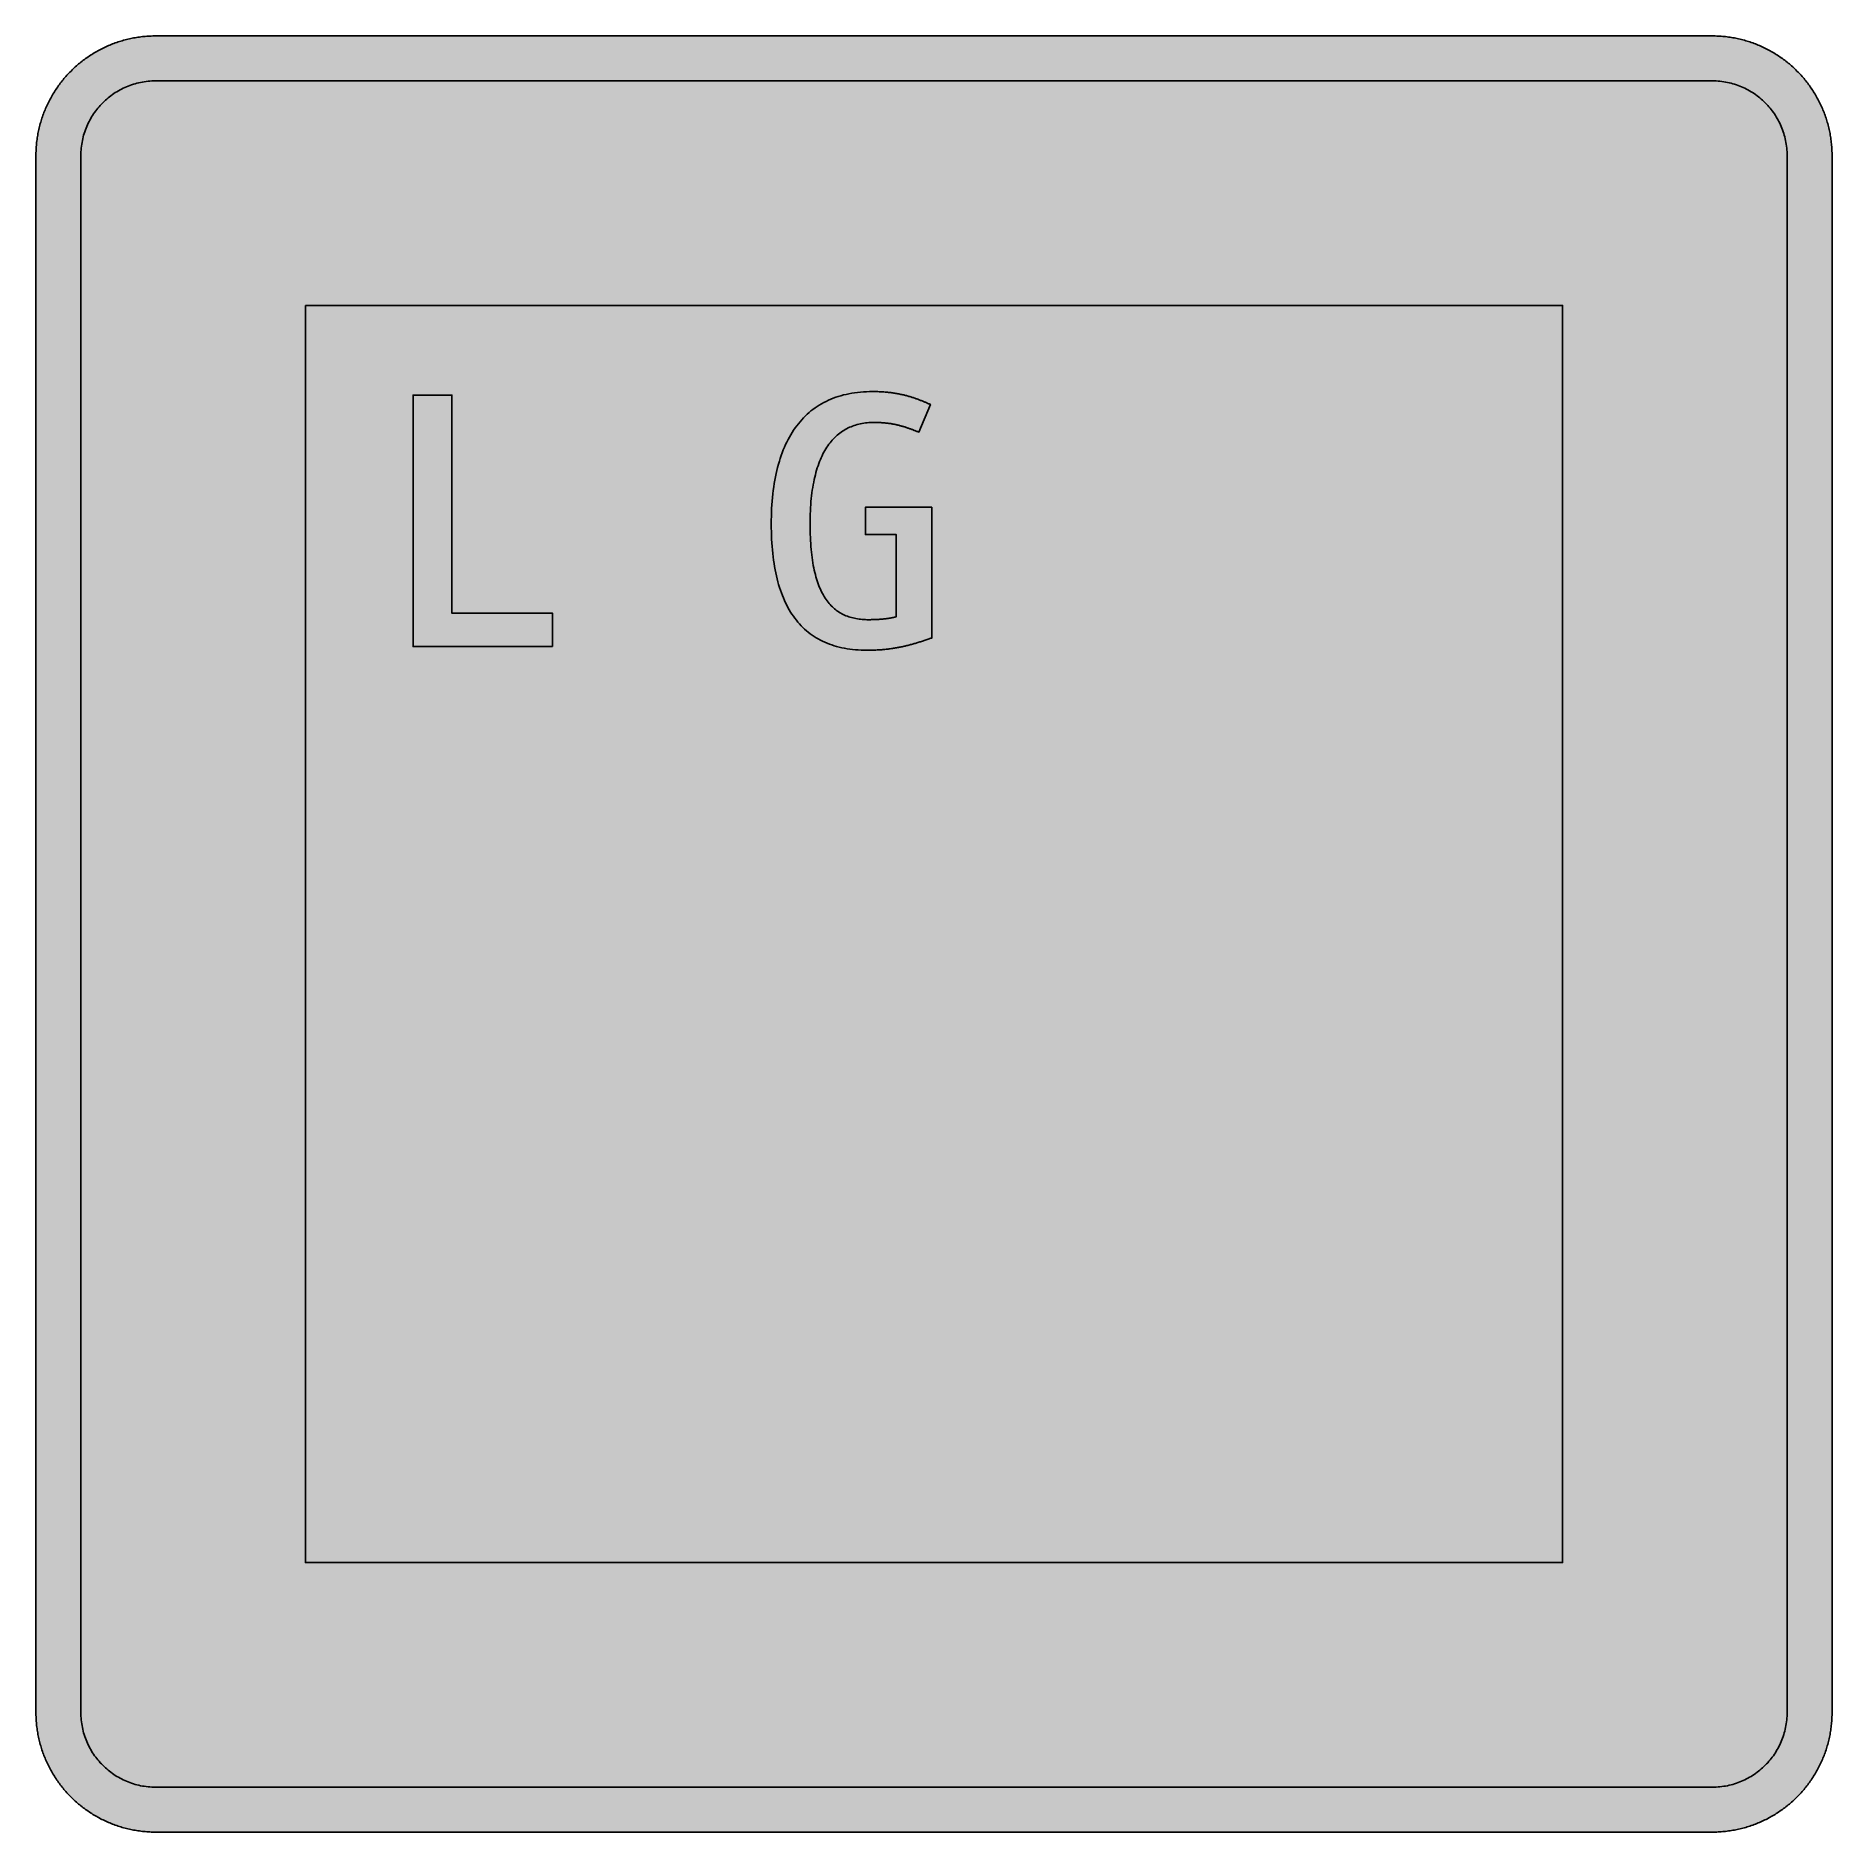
# Model space of a CAD drawing. Header units: millimetres. Extents: x 0 to 212, y 0 to 212.
import ezdxf

# ---------------------------------------------------------------- set-up
doc = ezdxf.new("R2010")
doc.units = ezdxf.units.MM

msp = doc.modelspace()

# ---------------------------------------------------------------- hatches: boundary and pattern name
for color, points in [(254, [(14.1633, 0.0536), (13.9878, 0.0533), (13.8125, 0.0559), (13.6373, 0.061), (13.462, 0.0686), (13.2893, 0.0787), (13.114, 0.0914), (12.9413, 0.1041), (12.7686, 0.1219), (12.5959, 0.1397), (12.4231, 0.16), (12.2504, 0.1829), (12.0777, 0.2057), (11.9075, 0.2337), (11.7373, 0.2616), (11.5672, 0.2921), (11.397, 0.3251), (11.2268, 0.3607), (11.0592, 0.3988), (10.8915, 0.4369), (10.7239, 0.4775), (10.5562, 0.5207), (10.3886, 0.5664), (10.2235, 0.6121), (10.0584, 0.6629), (9.8933, 0.7137), (9.7307, 0.7671), (9.5682, 0.8204), (9.4056, 0.8788), (9.2431, 0.9373), (9.083, 0.9982), (8.923, 1.0617), (8.763, 1.1252), (8.6055, 1.1938), (8.4455, 1.2624), (8.2906, 1.331), (8.1331, 1.4046), (7.9781, 1.4783), (7.8232, 1.5545), (7.6708, 1.6332), (7.5184, 1.7145), (7.366, 1.7958), (7.2161, 1.8796), (7.0663, 1.966), (6.919, 2.0523), (6.7716, 2.1438), (6.6243, 2.2352), (6.4795, 2.3266), (6.3348, 2.4232), (6.19, 2.5197), (6.0477, 2.6187), (5.908, 2.7178), (5.7683, 2.8194), (5.6286, 2.9235), (5.4915, 3.0302), (5.3543, 3.1369), (5.2197, 3.2461), (5.0851, 3.3579), (4.953, 3.4722), (4.8209, 3.5865), (4.6914, 3.7033), (4.5644, 3.8202), (4.4348, 3.9395), (4.3104, 4.0615), (4.1859, 4.1859), (4.0615, 4.3104), (3.9395, 4.4348), (3.8202, 4.5618), (3.7033, 4.6914), (3.5865, 4.8209), (3.4722, 4.953), (3.3579, 5.0851), (3.2487, 5.2197), (3.1369, 5.3543), (3.0302, 5.4915), (2.9235, 5.6286), (2.8194, 5.7683), (2.7178, 5.908), (2.6187, 6.0477), (2.5197, 6.19), (2.4232, 6.3348), (2.3266, 6.477), (2.2352, 6.6243), (2.1438, 6.7691), (2.0523, 6.9164), (1.966, 7.0663), (1.8796, 7.2161), (1.7958, 7.366), (1.7145, 7.5184), (1.6332, 7.6708), (1.5545, 7.8232), (1.4783, 7.9781), (1.4046, 8.1331), (1.331, 8.2906), (1.2598, 8.4455), (1.1913, 8.603), (1.1252, 8.763), (1.0592, 8.923), (0.9982, 9.083), (0.9373, 9.2431), (0.8763, 9.4056), (0.8204, 9.5682), (0.7645, 9.7307), (0.7112, 9.8933), (0.6604, 10.0584), (0.6121, 10.2235), (0.5639, 10.3911), (0.5207, 10.5562), (0.4775, 10.7239), (0.4343, 10.8915), (0.3962, 11.0592), (0.3607, 11.2268), (0.3251, 11.397), (0.2921, 11.5672), (0.2616, 11.7373), (0.2311, 11.9075), (0.2057, 12.0802), (0.1803, 12.2504), (0.1575, 12.4231), (0.1372, 12.5959), (0.1194, 12.7686), (0.1041, 12.9413), (0.0889, 13.1166), (0.0787, 13.2893), (0.0686, 13.4645), (0.061, 13.6373), (0.0559, 13.8125), (0.0508, 13.9878), (0.0508, 14.163), (0.0522, 197.6092), (0.0508, 197.7822), (0.0559, 197.9574), (0.061, 198.1327), (0.0686, 198.308), (0.0787, 198.4807), (0.0889, 198.6559), (0.1041, 198.8287), (0.1194, 199.0014), (0.1372, 199.1741), (0.1575, 199.3468), (0.1803, 199.5195), (0.2057, 199.6923), (0.2311, 199.8624), (0.2616, 200.0326), (0.2921, 200.2028), (0.3251, 200.373), (0.3607, 200.5432), (0.3962, 200.7108), (0.4343, 200.8784), (0.4775, 201.0461), (0.5207, 201.2137), (0.5639, 201.3814), (0.6121, 201.5465), (0.6604, 201.7116), (0.7112, 201.8767), (0.7645, 202.0392), (0.8204, 202.2018), (0.8763, 202.3643), (0.9373, 202.5269), (0.9982, 202.6869), (1.0592, 202.8469), (1.1252, 203.007), (1.1913, 203.1644), (1.2598, 203.3245), (1.331, 203.4794), (1.4046, 203.6369), (1.4783, 203.7918), (1.5545, 203.9468), (1.6332, 204.0992), (1.7145, 204.2516), (1.7958, 204.404), (1.8796, 204.5538), (1.966, 204.7037), (2.0523, 204.851), (2.1438, 204.9983), (2.2352, 205.1456), (2.3266, 205.2904), (2.4232, 205.4352), (2.5197, 205.58), (2.6187, 205.7222), (2.7178, 205.8619), (2.8194, 206.0016), (2.9235, 206.1413), (3.0302, 206.2785), (3.1369, 206.4156), (3.2487, 206.5503), (3.3579, 206.6849), (3.4722, 206.817), (3.5865, 206.949), (3.7033, 207.0786), (3.8202, 207.2056), (3.9395, 207.3351), (4.0615, 207.4596), (4.1859, 207.584), (4.3104, 207.7085), (4.4348, 207.8304), (4.5644, 207.9498), (4.6914, 208.0666), (4.8209, 208.1835), (4.953, 208.2978), (5.0851, 208.4121), (5.2197, 208.5213), (5.3543, 208.6331), (5.4915, 208.7397), (5.6286, 208.8464), (5.7683, 208.9506), (5.908, 209.0522), (6.0477, 209.1512), (6.19, 209.2503), (6.3348, 209.3468), (6.4795, 209.4433), (6.6243, 209.5348), (6.7716, 209.6262), (6.919, 209.7176), (7.0663, 209.804), (7.2161, 209.8904), (7.366, 209.9742), (7.5184, 210.0555), (7.6708, 210.1367), (7.8232, 210.2155), (7.9781, 210.2917), (8.1331, 210.3653), (8.2906, 210.439), (8.4455, 210.5101), (8.6055, 210.5787), (8.763, 210.6447), (8.923, 210.7108), (9.083, 210.7717), (9.2431, 210.8327), (9.4056, 210.8937), (9.5682, 210.9495), (9.7307, 211.0054), (9.8933, 211.0588), (10.0584, 211.1096), (10.2235, 211.1578), (10.3886, 211.2061), (10.5562, 211.2493), (10.7239, 211.2924), (10.8915, 211.3356), (11.0592, 211.3737), (11.2268, 211.4093), (11.397, 211.4448), (11.5672, 211.4779), (11.7373, 211.5083), (11.9075, 211.5388), (12.0777, 211.5642), (12.2504, 211.5896), (12.4231, 211.6125), (12.5959, 211.6328), (12.7686, 211.6506), (12.9413, 211.6658), (13.114, 211.6811), (13.2893, 211.6912), (13.462, 211.7014), (13.6373, 211.709), (13.8125, 211.7141), (13.9878, 211.7192), (14.163, 211.7192), (197.6078, 211.7203), (197.7822, 211.7192), (197.9574, 211.7141), (198.1327, 211.709), (198.3054, 211.7014), (198.4807, 211.6912), (198.6534, 211.6811), (198.8287, 211.6658), (199.0014, 211.6506), (199.1741, 211.6328), (199.3468, 211.6125), (199.5195, 211.5896), (199.6897, 211.5642), (199.8624, 211.5388), (200.0326, 211.5083), (200.2028, 211.4779), (200.373, 211.4448), (200.5432, 211.4093), (200.7108, 211.3737), (200.8784, 211.3356), (201.0461, 211.2924), (201.2137, 211.2493), (201.3788, 211.2061), (201.5465, 211.1578), (201.7116, 211.1096), (201.8767, 211.0588), (202.0392, 211.0054), (202.2018, 210.9495), (202.3643, 210.8937), (202.5269, 210.8327), (202.6869, 210.7717), (202.8469, 210.7108), (203.007, 210.6447), (203.167, 210.5787), (203.3245, 210.5101), (203.4794, 210.439), (203.6369, 210.3653), (203.7918, 210.2917), (203.9468, 210.2155), (204.0992, 210.1367), (204.2516, 210.0555), (204.404, 209.9742), (204.5538, 209.8904), (204.7037, 209.804), (204.8535, 209.7176), (205.0009, 209.6262), (205.1456, 209.5348), (205.293, 209.4433), (205.4352, 209.3468), (205.58, 209.2503), (205.7222, 209.1512), (205.8619, 209.0522), (206.0016, 208.9506), (206.1413, 208.8464), (206.2785, 208.7397), (206.4156, 208.6331), (206.5503, 208.5213), (206.6849, 208.4121), (206.817, 208.2978), (206.949, 208.1835), (207.0786, 208.0666), (207.2081, 207.9498), (207.3351, 207.8304), (207.4596, 207.7085), (207.584, 207.584), (207.7085, 207.4596), (207.8304, 207.3351), (207.9498, 207.2056), (208.0666, 207.0786), (208.1835, 206.949), (208.2978, 206.817), (208.4121, 206.6849), (208.5238, 206.5503), (208.6331, 206.4156), (208.7397, 206.2785), (208.8464, 206.1413), (208.9506, 206.0016), (209.0522, 205.8619), (209.1512, 205.7222), (209.2503, 205.58), (209.3468, 205.4352), (209.4433, 205.2904), (209.5348, 205.1456), (209.6262, 204.9983), (209.7176, 204.851), (209.804, 204.7037), (209.8904, 204.5538), (209.9742, 204.404), (210.0555, 204.2516), (210.1367, 204.0992), (210.2155, 203.9468), (210.2917, 203.7918), (210.3653, 203.6369), (210.439, 203.4794), (210.5076, 203.3245), (210.5762, 203.1644), (210.6447, 203.007), (210.7082, 202.8469), (210.7717, 202.6869), (210.8327, 202.5269), (210.8911, 202.3643), (210.9495, 202.2018), (211.0029, 202.0392), (211.0562, 201.8767), (211.107, 201.7116), (211.1578, 201.5465), (211.2035, 201.3814), (211.2493, 201.2137), (211.2924, 201.0461), (211.3331, 200.8784), (211.3712, 200.7108), (211.4093, 200.5432), (211.4448, 200.373), (211.4779, 200.2028), (211.5083, 200.0326), (211.5363, 199.8624), (211.5642, 199.6923), (211.5871, 199.5195), (211.6099, 199.3468), (211.6303, 199.1741), (211.648, 199.0014), (211.6658, 198.8287), (211.6785, 198.6559), (211.6912, 198.4807), (211.7014, 198.308), (211.709, 198.1327), (211.7141, 197.9574), (211.7166, 197.7822), (211.7166, 197.6069), (211.7189, 14.1647), (211.7166, 13.9878), (211.7141, 13.8125), (211.709, 13.6373), (211.7014, 13.4645), (211.6912, 13.2893), (211.6785, 13.1166), (211.6658, 12.9413), (211.648, 12.7686), (211.6303, 12.5959), (211.6099, 12.4231), (211.5871, 12.2504), (211.5642, 12.0802), (211.5363, 11.9075), (211.5083, 11.7373), (211.4779, 11.5672), (211.4448, 11.397), (211.4093, 11.2268), (211.3712, 11.0592), (211.3331, 10.8915), (211.2924, 10.7239), (211.2493, 10.5562), (211.2035, 10.3911), (211.1578, 10.2235), (211.107, 10.0584), (211.0562, 9.8933), (211.0029, 9.7307), (210.9495, 9.5682), (210.8911, 9.4056), (210.8327, 9.2431), (210.7717, 9.083), (210.7082, 8.923), (210.6447, 8.763), (210.5762, 8.603), (210.5076, 8.4455), (210.439, 8.2906), (210.3653, 8.1331), (210.2917, 7.9781), (210.2155, 7.8232), (210.1367, 7.6708), (210.0555, 7.5184), (209.9742, 7.366), (209.8904, 7.2161), (209.804, 7.0663), (209.7176, 6.9164), (209.6262, 6.7691), (209.5348, 6.6243), (209.4433, 6.477), (209.3468, 6.3348), (209.2503, 6.19), (209.1512, 6.0477), (209.0522, 5.908), (208.9506, 5.7683), (208.8464, 5.6286), (208.7397, 5.4915), (208.6331, 5.3543), (208.5238, 5.2197), (208.4121, 5.0851), (208.2978, 4.953), (208.1835, 4.8209), (208.0666, 4.6914), (207.9498, 4.5618), (207.8304, 4.4348), (207.7085, 4.3104), (207.584, 4.1859), (207.4596, 4.0615), (207.3351, 3.9395), (207.2081, 3.8202), (207.0786, 3.7033), (206.949, 3.5865), (206.817, 3.4722), (206.6849, 3.3579), (206.5503, 3.2461), (206.4156, 3.1369), (206.2785, 3.0302), (206.1413, 2.9235), (206.0016, 2.8194), (205.8619, 2.7178), (205.7222, 2.6187), (205.58, 2.5197), (205.4352, 2.4232), (205.293, 2.3266), (205.1456, 2.2352), (205.0009, 2.1438), (204.8535, 2.0523), (204.7037, 1.966), (204.5538, 1.8796), (204.404, 1.7958), (204.2516, 1.7145), (204.0992, 1.6332), (203.9468, 1.5545), (203.7918, 1.4783), (203.6369, 1.4046), (203.4794, 1.331), (203.3245, 1.2624), (203.167, 1.1938), (203.007, 1.1252), (202.8469, 1.0617), (202.6869, 0.9982), (202.5269, 0.9373), (202.3643, 0.8788), (202.2018, 0.8204), (202.0392, 0.7671), (201.8767, 0.7137), (201.7116, 0.6629), (201.5465, 0.6121), (201.3788, 0.5664), (201.2137, 0.5207), (201.0461, 0.4775), (200.8784, 0.4369), (200.7108, 0.3988), (200.5432, 0.3607), (200.373, 0.3251), (200.2028, 0.2921), (200.0326, 0.2616), (199.8624, 0.2337), (199.6897, 0.2057), (199.5195, 0.1829), (199.3468, 0.16), (199.1741, 0.1397), (199.0014, 0.1219), (198.8287, 0.1041), (198.6534, 0.0914), (198.4807, 0.0787), (198.3054, 0.0686), (198.1327, 0.061), (197.9574, 0.0559), (197.7822, 0.0533), (197.6069, 0.0533)]), (144, [(14.1633, 5.3453), (13.9344, 5.3467), (13.7084, 5.3543), (13.4849, 5.3696), (13.2613, 5.3899), (13.0378, 5.4153), (12.8194, 5.4458), (12.6009, 5.4813), (12.385, 5.522), (12.1717, 5.5702), (11.9583, 5.621), (11.7475, 5.6794), (11.5392, 5.7404), (11.3335, 5.8064), (11.1303, 5.8801), (10.9296, 5.9563), (10.729, 6.0376), (10.5334, 6.1239), (10.3378, 6.2128), (10.1473, 6.3094), (9.9593, 6.4084), (9.7714, 6.5126), (9.5885, 6.6218), (9.4082, 6.7335), (9.2304, 6.8504), (9.0576, 6.9698), (8.8849, 7.0968), (8.7173, 7.2238), (8.5522, 7.3584), (8.3896, 7.4955), (8.2321, 7.6352), (8.0772, 7.78), (7.9273, 7.9273), (7.7775, 8.0772), (7.6352, 8.2321), (7.493, 8.3922), (7.3558, 8.5522), (7.2238, 8.7173), (7.0942, 8.8875), (6.9698, 9.0576), (6.8504, 9.2329), (6.7335, 9.4107), (6.6192, 9.591), (6.5126, 9.7739), (6.4084, 9.9593), (6.3068, 10.1473), (6.2128, 10.3403), (6.1214, 10.5334), (6.035, 10.7315), (5.9538, 10.9296), (5.8776, 11.1303), (5.8064, 11.3335), (5.7404, 11.5418), (5.6769, 11.75), (5.621, 11.9583), (5.5677, 12.1717), (5.522, 12.385), (5.4813, 12.6009), (5.4432, 12.8194), (5.4127, 13.0404), (5.3873, 13.2613), (5.3696, 13.4849), (5.3543, 13.7084), (5.3467, 13.937), (5.3416, 14.163), (5.3439, 197.6092), (5.3467, 197.8355), (5.3543, 198.0616), (5.3696, 198.2851), (5.3873, 198.5086), (5.4127, 198.7321), (5.4432, 198.9506), (5.4813, 199.169), (5.522, 199.3849), (5.5677, 199.5983), (5.621, 199.8116), (5.6769, 200.0225), (5.7404, 200.2307), (5.8064, 200.4365), (5.8776, 200.6397), (5.9538, 200.8403), (6.035, 201.041), (6.1214, 201.2366), (6.2128, 201.4322), (6.3068, 201.6227), (6.4084, 201.8106), (6.5126, 201.9986), (6.6192, 202.1815), (6.7335, 202.3618), (6.8504, 202.5396), (6.9698, 202.7123), (7.0942, 202.885), (7.2238, 203.0527), (7.3558, 203.2178), (7.493, 203.3803), (7.6352, 203.5378), (7.7775, 203.6928), (7.9273, 203.8426), (8.0772, 203.9925), (8.2321, 204.1347), (8.3896, 204.277), (8.5522, 204.4141), (8.7173, 204.5462), (8.8849, 204.6757), (9.0576, 204.8002), (9.2304, 204.9196), (9.4082, 205.0364), (9.5885, 205.1507), (9.7714, 205.2574), (9.9593, 205.3615), (10.1473, 205.4631), (10.3378, 205.5571), (10.5334, 205.6486), (10.729, 205.7349), (10.9296, 205.8162), (11.1303, 205.8924), (11.3335, 205.9635), (11.5392, 206.0296), (11.7475, 206.0931), (11.9583, 206.1489), (12.1717, 206.2023), (12.385, 206.248), (12.6009, 206.2886), (12.8194, 206.3267), (13.0378, 206.3572), (13.2613, 206.3826), (13.4849, 206.4004), (13.7084, 206.4156), (13.9344, 206.4233), (14.163, 206.4283), (197.6078, 206.4286), (197.833, 206.4233), (198.0616, 206.4156), (198.2851, 206.4004), (198.5086, 206.3826), (198.7296, 206.3572), (198.9506, 206.3267), (199.169, 206.2886), (199.3849, 206.248), (199.5983, 206.2023), (199.8116, 206.1489), (200.0199, 206.0931), (200.2282, 206.0296), (200.4365, 205.9635), (200.6397, 205.8924), (200.8403, 205.8162), (201.0385, 205.7349), (201.2366, 205.6486), (201.4296, 205.5571), (201.6227, 205.4631), (201.8106, 205.3615), (201.996, 205.2574), (202.1789, 205.1507), (202.3593, 205.0364), (202.5371, 204.9196), (202.7123, 204.8002), (202.8825, 204.6757), (203.0527, 204.5462), (203.2178, 204.4141), (203.3778, 204.277), (203.5378, 204.1347), (203.6928, 203.9925), (203.8426, 203.8426), (203.9899, 203.6928), (204.1347, 203.5378), (204.2744, 203.3803), (204.4116, 203.2178), (204.5462, 203.0527), (204.6732, 202.885), (204.8002, 202.7123), (204.9196, 202.5396), (205.0364, 202.3618), (205.1482, 202.1815), (205.2574, 201.9986), (205.3615, 201.8106), (205.4606, 201.6227), (205.5571, 201.4322), (205.646, 201.2366), (205.7324, 201.041), (205.8137, 200.8403), (205.8899, 200.6397), (205.9635, 200.4365), (206.0296, 200.2307), (206.0905, 200.0225), (206.1489, 199.8116), (206.1997, 199.5983), (206.248, 199.3849), (206.2886, 199.169), (206.3242, 198.9506), (206.3547, 198.7321), (206.3801, 198.5086), (206.4004, 198.2851), (206.4156, 198.0616), (206.4233, 197.8355), (206.4258, 197.6069), (206.4272, 14.1647), (206.4233, 13.937), (206.4156, 13.7084), (206.4004, 13.4849), (206.3801, 13.2613), (206.3547, 13.0404), (206.3242, 12.8194), (206.2886, 12.6009), (206.248, 12.385), (206.1997, 12.1717), (206.1489, 11.9583), (206.0905, 11.75), (206.0296, 11.5418), (205.9635, 11.3335), (205.8899, 11.1303), (205.8137, 10.9296), (205.7324, 10.7315), (205.646, 10.5334), (205.5571, 10.3403), (205.4606, 10.1473), (205.3615, 9.9593), (205.2574, 9.7739), (205.1482, 9.591), (205.0364, 9.4107), (204.9196, 9.2329), (204.8002, 9.0576), (204.6732, 8.8875), (204.5462, 8.7173), (204.4116, 8.5522), (204.2744, 8.3922), (204.1347, 8.2321), (203.9899, 8.0772), (203.8426, 7.9273), (203.6928, 7.78), (203.5378, 7.6352), (203.3778, 7.4955), (203.2178, 7.3584), (203.0527, 7.2238), (202.8825, 7.0968), (202.7123, 6.9698), (202.5371, 6.8504), (202.3593, 6.7335), (202.1789, 6.6218), (201.996, 6.5126), (201.8106, 6.4084), (201.6227, 6.3094), (201.4296, 6.2128), (201.2366, 6.1239), (201.0385, 6.0376), (200.8403, 5.9563), (200.6397, 5.8801), (200.4365, 5.8064), (200.2282, 5.7404), (200.0199, 5.6794), (199.8116, 5.621), (199.5983, 5.5702), (199.3849, 5.522), (199.169, 5.4813), (198.9506, 5.4458), (198.7296, 5.4153), (198.5086, 5.3899), (198.2851, 5.3696), (198.0616, 5.3543), (197.833, 5.3467), (197.6069, 5.3442)]), (254, [(31.8022, 179.9703), (179.9689, 179.9703), (179.9689, 31.8036), (31.8022, 31.8036)]), (59, [(60.9286, 139.7536), (60.9286, 143.6892), (49.0746, 143.6892), (49.0746, 169.387), (44.5022, 169.387), (44.5022, 139.7536)]), (59, [(105.6322, 156.1782), (97.8006, 156.1782), (97.8006, 152.9606), (101.4416, 152.9606), (101.4416, 143.2662), (101.3993, 143.256), (101.3562, 143.2458), (101.3155, 143.2357), (101.2723, 143.2255), (101.2292, 143.2179), (101.186, 143.2077), (101.1428, 143.1976), (101.0996, 143.19), (101.0564, 143.1823), (101.0133, 143.1722), (100.9701, 143.1646), (100.9244, 143.1544), (100.8812, 143.1468), (100.8355, 143.1392), (100.7923, 143.1315), (100.7466, 143.1239), (100.7008, 143.1163), (100.6551, 143.1087), (100.6094, 143.1011), (100.5637, 143.0934), (100.5154, 143.0858), (100.4697, 143.0782), (100.4214, 143.0731), (100.3757, 143.0655), (100.3275, 143.0579), (100.2792, 143.0528), (100.2309, 143.0452), (100.1827, 143.0401), (100.1344, 143.035), (100.0836, 143.0274), (100.0354, 143.0223), (99.9846, 143.0172), (99.9338, 143.0122), (99.883, 143.0071), (99.8322, 143.002), (99.7814, 142.9969), (99.7306, 142.9918), (99.6772, 142.9868), (99.6239, 142.9817), (99.5731, 142.9791), (99.5197, 142.9741), (99.4664, 142.9715), (99.4105, 142.9664), (99.3572, 142.9639), (99.3013, 142.9588), (99.248, 142.9563), (99.1921, 142.9537), (99.1362, 142.9512), (99.0803, 142.9487), (99.0219, 142.9461), (98.966, 142.9436), (98.9076, 142.941), (98.8492, 142.9385), (98.7908, 142.936), (98.7323, 142.936), (98.6714, 142.9334), (98.613, 142.9309), (98.552, 142.9309), (98.491, 142.9309), (98.4301, 142.9283), (98.3691, 142.9283), (98.3056, 142.9283), (98.2421, 142.9283), (98.1812, 142.9283), (97.9856, 142.9283), (97.7951, 142.936), (97.6071, 142.9436), (97.4192, 142.9588), (97.2337, 142.9766), (97.0509, 142.9995), (96.8705, 143.0249), (96.6927, 143.0553), (96.5175, 143.0909), (96.3422, 143.129), (96.172, 143.1747), (96.0018, 143.223), (95.8367, 143.2763), (95.6716, 143.3347), (95.5116, 143.3982), (95.3516, 143.4668), (95.1967, 143.5405), (95.0417, 143.6192), (94.8893, 143.703), (94.742, 143.7919), (94.5947, 143.8859), (94.4524, 143.985), (94.3127, 144.0917), (94.173, 144.2009), (94.0384, 144.3177), (93.9063, 144.4422), (93.7768, 144.5692), (93.6498, 144.7038), (93.5279, 144.846), (93.406, 144.9908), (93.2891, 145.1432), (93.1748, 145.3032), (93.0631, 145.4683), (92.9538, 145.6411), (92.8497, 145.8189), (92.7456, 146.0043), (92.6465, 146.1948), (92.5525, 146.3929), (92.4585, 146.5986), (92.3696, 146.812), (92.2833, 147.0304), (92.1995, 147.2565), (92.1207, 147.4902), (92.0445, 147.7315), (91.9734, 147.9779), (91.9023, 148.2344), (91.8362, 148.496), (91.7753, 148.7678), (91.7169, 149.0447), (91.661, 149.3317), (91.6102, 149.6238), (91.5619, 149.926), (91.5162, 150.2359), (91.4756, 150.5534), (91.44, 150.8785), (91.407, 151.2113), (91.3765, 151.5542), (91.3511, 151.9047), (91.3308, 152.2628), (91.313, 152.6311), (91.2978, 153.0071), (91.2876, 153.3906), (91.2825, 153.7843), (91.28, 154.1882), (91.2825, 154.5895), (91.2901, 154.9857), (91.3003, 155.3718), (91.3155, 155.7528), (91.3359, 156.1236), (91.3613, 156.4869), (91.3892, 156.845), (91.4222, 157.193), (91.4578, 157.5359), (91.501, 157.8686), (91.5441, 158.1963), (91.5949, 158.5163), (91.6483, 158.8287), (91.7067, 159.1335), (91.7677, 159.4307), (91.8312, 159.7203), (91.9023, 160.0048), (91.9759, 160.2791), (92.0521, 160.5483), (92.1334, 160.8125), (92.2172, 161.0665), (92.3061, 161.3154), (92.3976, 161.5567), (92.4916, 161.7929), (92.5906, 162.019), (92.6948, 162.2425), (92.7989, 162.4559), (92.9081, 162.6641), (93.0224, 162.8648), (93.1393, 163.0604), (93.2586, 163.2509), (93.3806, 163.4312), (93.5076, 163.609), (93.6371, 163.7767), (93.7692, 163.9418), (93.9038, 164.0992), (94.0435, 164.2491), (94.1857, 164.3939), (94.3305, 164.5336), (94.4778, 164.6657), (94.6277, 164.7927), (94.7826, 164.912), (94.9376, 165.0289), (95.0976, 165.1381), (95.2602, 165.2397), (95.4253, 165.3388), (95.5929, 165.4302), (95.7631, 165.5166), (95.9358, 165.5978), (96.1111, 165.6715), (96.2889, 165.7426), (96.4692, 165.8061), (96.6521, 165.8645), (96.8375, 165.9179), (97.0255, 165.9661), (97.216, 166.0093), (97.4065, 166.0474), (97.602, 166.0779), (97.8002, 166.1058), (97.9983, 166.1287), (98.1989, 166.1465), (98.4021, 166.1566), (98.6079, 166.1643), (98.8162, 166.1668), (98.9203, 166.1668), (99.027, 166.1668), (99.1311, 166.1643), (99.2327, 166.1617), (99.3343, 166.1592), (99.4334, 166.1566), (99.5324, 166.1516), (99.629, 166.1465), (99.7255, 166.1414), (99.8195, 166.1338), (99.9134, 166.1287), (100.0074, 166.1211), (100.0989, 166.1109), (100.1903, 166.1033), (100.2792, 166.0931), (100.3681, 166.0855), (100.457, 166.0728), (100.5434, 166.0627), (100.6297, 166.05), (100.7135, 166.0398), (100.7999, 166.0271), (100.8812, 166.0119), (100.965, 165.9992), (101.0463, 165.9839), (101.1301, 165.9687), (101.2088, 165.9534), (101.2901, 165.9382), (101.3689, 165.9204), (101.4501, 165.9052), (101.5263, 165.8874), (101.6051, 165.8696), (101.6838, 165.8493), (101.76, 165.8315), (101.8362, 165.8112), (101.9124, 165.7909), (101.9886, 165.7706), (102.0648, 165.7502), (102.141, 165.7274), (102.2172, 165.7071), (102.2909, 165.6842), (102.3671, 165.6613), (102.4407, 165.6385), (102.5144, 165.6131), (102.5906, 165.5902), (102.6643, 165.5648), (102.7379, 165.5394), (102.8116, 165.514), (102.8878, 165.4886), (102.9614, 165.4632), (103.0351, 165.4353), (103.1113, 165.4099), (103.185, 165.3819), (103.2612, 165.354), (103.3348, 165.3261), (103.411, 165.2981), (103.4872, 165.2676), (103.5634, 165.2397), (103.6396, 165.2092), (103.7158, 165.1787), (103.792, 165.1508), (103.8708, 165.1203), (103.9495, 165.0873), (104.0282, 165.0568), (104.107, 165.0263), (105.4626, 168.2856), (105.3897, 168.3156), (105.316, 168.3487), (105.2449, 168.3817), (105.1712, 168.4122), (105.095, 168.4452), (105.0214, 168.4782), (104.9452, 168.5112), (104.869, 168.5442), (104.7902, 168.5773), (104.7115, 168.6103), (104.6328, 168.6433), (104.554, 168.6763), (104.4727, 168.7093), (104.3915, 168.7424), (104.3076, 168.7754), (104.2238, 168.8084), (104.14, 168.8414), (104.0536, 168.8719), (103.9673, 168.9049), (103.8784, 168.9379), (103.7895, 168.9684), (103.7006, 169.0014), (103.6091, 169.0319), (103.5177, 169.0649), (103.4237, 169.0954), (103.3297, 169.1259), (103.2332, 169.1564), (103.1367, 169.1843), (103.0376, 169.2148), (102.9386, 169.2427), (102.837, 169.2732), (102.7354, 169.3012), (102.6338, 169.3266), (102.5271, 169.3545), (102.423, 169.3824), (102.3137, 169.4078), (102.2045, 169.4332), (102.0953, 169.4561), (101.9835, 169.4815), (101.8692, 169.5044), (101.7549, 169.5272), (101.6381, 169.5501), (101.5213, 169.5704), (101.4019, 169.5907), (101.28, 169.611), (101.158, 169.6314), (101.0336, 169.6491), (100.9066, 169.6644), (100.7796, 169.6822), (100.65, 169.6974), (100.518, 169.7126), (100.3859, 169.7253), (100.2513, 169.738), (100.1141, 169.7507), (99.9769, 169.7609), (99.8372, 169.7711), (99.695, 169.7787), (99.5502, 169.7863), (99.4054, 169.7939), (99.2556, 169.799), (99.1057, 169.8041), (98.9559, 169.8066), (98.8009, 169.8092), (98.646, 169.8092), (98.2777, 169.8041), (97.9145, 169.7914), (97.5589, 169.7711), (97.2083, 169.7431), (96.8629, 169.7076), (96.5225, 169.6644), (96.1873, 169.611), (95.8596, 169.5501), (95.537, 169.4815), (95.2221, 169.4053), (94.9096, 169.3215), (94.6048, 169.23), (94.3051, 169.131), (94.0105, 169.0243), (93.7235, 168.9075), (93.4415, 168.7855), (93.1647, 168.6535), (92.8929, 168.5163), (92.6287, 168.369), (92.3696, 168.214), (92.1156, 168.054), (91.8693, 167.8838), (91.6254, 167.706), (91.3892, 167.5232), (91.1606, 167.3301), (90.9345, 167.1295), (90.7161, 166.9237), (90.5027, 166.7078), (90.2945, 166.4868), (90.0938, 166.2582), (89.8982, 166.0195), (89.7077, 165.7756), (89.5248, 165.5242), (89.347, 165.2651), (89.1743, 164.9984), (89.0067, 164.7241), (88.8467, 164.4447), (88.6917, 164.1551), (88.5419, 163.8605), (88.3971, 163.5582), (88.2599, 163.2483), (88.1278, 162.9308), (88.0034, 162.6057), (87.8815, 162.2755), (87.7672, 161.9352), (87.6605, 161.5897), (87.5563, 161.2392), (87.4598, 160.8785), (87.3684, 160.5128), (87.2846, 160.1394), (87.2033, 159.7584), (87.1322, 159.3698), (87.0636, 158.9761), (87.0026, 158.5747), (86.9467, 158.1658), (86.8959, 157.7518), (86.8528, 157.3301), (86.8147, 156.9009), (86.7816, 156.464), (86.7537, 156.022), (86.7334, 155.575), (86.7181, 155.1178), (86.7105, 154.6555), (86.708, 154.1882), (86.7105, 153.7335), (86.7181, 153.2839), (86.7308, 152.842), (86.7512, 152.4102), (86.774, 151.9809), (86.8045, 151.5618), (86.8375, 151.1478), (86.8782, 150.7414), (86.9239, 150.3426), (86.9747, 149.9489), (87.0331, 149.5628), (87.0941, 149.1844), (87.1626, 148.8135), (87.2338, 148.4478), (87.3125, 148.0896), (87.3963, 147.7391), (87.4852, 147.3962), (87.5792, 147.0609), (87.6808, 146.7307), (87.7849, 146.4081), (87.8967, 146.0932), (88.0135, 145.7833), (88.1355, 145.4836), (88.2625, 145.1889), (88.3971, 144.9019), (88.5368, 144.62), (88.679, 144.3482), (88.8314, 144.0815), (88.9864, 143.825), (89.1464, 143.571), (89.314, 143.3271), (89.4867, 143.0909), (89.6645, 142.8598), (89.8474, 142.6362), (90.0354, 142.4229), (90.231, 142.2121), (90.4316, 142.0114), (90.6374, 141.8184), (90.8507, 141.6304), (91.0666, 141.4501), (91.2901, 141.2773), (91.5187, 141.1122), (91.755, 140.9548), (91.9937, 140.8049), (92.2401, 140.6601), (92.4916, 140.5255), (92.7481, 140.396), (93.0123, 140.274), (93.2815, 140.1597), (93.5558, 140.0531), (93.8378, 139.954), (94.1222, 139.86), (94.4143, 139.7762), (94.7115, 139.6975), (95.0163, 139.6289), (95.3262, 139.5654), (95.6412, 139.5095), (95.9612, 139.4612), (96.2889, 139.4206), (96.6216, 139.3876), (96.9594, 139.3622), (97.3049, 139.3419), (97.6554, 139.3317), (98.011, 139.3266), (98.1634, 139.3292), (98.3132, 139.3292), (98.4606, 139.3317), (98.6079, 139.3342), (98.7527, 139.3393), (98.8949, 139.3444), (99.0371, 139.3495), (99.1768, 139.3571), (99.314, 139.3647), (99.4512, 139.3723), (99.5858, 139.3825), (99.7179, 139.3927), (99.8499, 139.4028), (99.9795, 139.413), (100.109, 139.4257), (100.2386, 139.4384), (100.3656, 139.4536), (100.49, 139.4689), (100.6145, 139.4841), (100.7364, 139.4993), (100.8583, 139.5171), (100.9802, 139.5349), (101.0996, 139.5527), (101.219, 139.5705), (101.3358, 139.5908), (101.4527, 139.6111), (101.5695, 139.6314), (101.6838, 139.6543), (101.7981, 139.6746), (101.9124, 139.6975), (102.0267, 139.7229), (102.1385, 139.7457), (102.2502, 139.7711), (102.362, 139.7965), (102.4712, 139.8219), (102.583, 139.8473), (102.6922, 139.8753), (102.8014, 139.9032), (102.9106, 139.9311), (103.0199, 139.9591), (103.1265, 139.987), (103.2358, 140.0175), (103.3424, 140.0454), (103.4517, 140.0759), (103.5583, 140.1089), (103.665, 140.1394), (103.7742, 140.1699), (103.8809, 140.2029), (103.9876, 140.2359), (104.0968, 140.269), (104.2035, 140.302), (104.3102, 140.335), (104.4194, 140.3706), (104.5261, 140.4036), (104.6353, 140.4391), (104.7445, 140.4747), (104.8537, 140.5103), (104.963, 140.5458), (105.0722, 140.5814), (105.1839, 140.6195), (105.2957, 140.655), (105.4049, 140.6931), (105.5192, 140.7312), (105.631, 140.7668)])]:
    msp.add_hatch(color=color).paths.add_polyline_path(points)
h = msp.add_hatch(color=59)
edge = h.paths.add_edge_path()
edge.add_line((78.4546, 159.9886), (78.453, 159.7635))
edge.add_line((78.453, 159.7635), (78.4479, 159.545))
edge.add_line((78.4479, 159.545), (78.4403, 159.3317))
edge.add_line((78.4403, 159.3317), (78.4327, 159.1234))
edge.add_line((78.4327, 159.1234), (78.42, 158.9176))
edge.add_line((78.42, 158.9176), (78.4047, 158.7195))
edge.add_line((78.4047, 158.7195), (78.3869, 158.5239))
edge.add_line((78.3869, 158.5239), (78.3666, 158.3334))
edge.add_line((78.3666, 158.3334), (78.3438, 158.148))
edge.add_line((78.3438, 158.148), (78.3184, 157.9677))
edge.add_line((78.3184, 157.9677), (78.2904, 157.7924))
edge.add_line((78.2904, 157.7924), (78.2599, 157.6197))
edge.add_line((78.2599, 157.6197), (78.2269, 157.4546))
edge.add_line((78.2269, 157.4546), (78.1914, 157.292))
edge.add_line((78.1914, 157.292), (78.1533, 157.132))
edge.add_line((78.1533, 157.132), (78.1152, 156.9796))
edge.add_line((78.1152, 156.9796), (78.072, 156.8298))
edge.add_line((78.072, 156.8298), (78.0263, 156.685))
edge.add_line((78.0263, 156.685), (77.978, 156.5427))
edge.add_line((77.978, 156.5427), (77.9272, 156.4056))
edge.add_line((77.9272, 156.4056), (77.8739, 156.2735))
edge.add_line((77.8739, 156.2735), (77.818, 156.144))
edge.add_line((77.818, 156.144), (77.7621, 156.0195))
edge.add_line((77.7621, 156.0195), (77.7011, 155.8976))
edge.add_line((77.7011, 155.8976), (77.6376, 155.7807))
edge.add_line((77.6376, 155.7807), (77.5741, 155.6664))
edge.add_line((77.5741, 155.6664), (77.5056, 155.5572))
edge.add_line((77.5056, 155.5572), (77.437, 155.4531))
edge.add_line((77.437, 155.4531), (77.3659, 155.3489))
edge.add_line((77.3659, 155.3489), (77.2897, 155.2524))
edge.add_line((77.2897, 155.2524), (77.2135, 155.1559))
edge.add_line((77.2135, 155.1559), (77.1347, 155.067))
edge.add_line((77.1347, 155.067), (77.0534, 154.9781))
edge.add_line((77.0534, 154.9781), (76.9722, 154.8943))
edge.add_line((76.9722, 154.8943), (76.8858, 154.813))
edge.add_line((76.8858, 154.813), (76.7969, 154.7368))
edge.add_line((76.7969, 154.7368), (76.708, 154.6631))
edge.add_line((76.708, 154.6631), (76.6166, 154.592))
edge.add_line((76.6166, 154.592), (76.5226, 154.5234))
edge.add_line((76.5226, 154.5234), (76.4261, 154.4599))
edge.add_line((76.4261, 154.4599), (76.327, 154.399))
edge.add_line((76.327, 154.399), (76.2254, 154.3431))
edge.add_line((76.2254, 154.3431), (76.1238, 154.2872))
edge.add_line((76.1238, 154.2872), (76.0171, 154.2364))
edge.add_line((76.0171, 154.2364), (75.9104, 154.1856))
edge.add_line((75.9104, 154.1856), (75.8012, 154.1399))
edge.add_line((75.8012, 154.1399), (75.692, 154.0967))
edge.add_line((75.692, 154.0967), (75.5777, 154.0586))
edge.add_line((75.5777, 154.0586), (75.4634, 154.0205))
edge.add_line((75.4634, 154.0205), (75.3466, 153.985))
edge.add_line((75.3466, 153.985), (75.2272, 153.9545))
edge.add_line((75.2272, 153.9545), (75.1053, 153.924))
edge.add_line((75.1053, 153.924), (74.9808, 153.8986))
edge.add_line((74.9808, 153.8986), (74.8563, 153.8732))
edge.add_line((74.8563, 153.8732), (74.7293, 153.8529))
edge.add_line((74.7293, 153.8529), (74.5998, 153.8326))
edge.add_line((74.5998, 153.8326), (74.4703, 153.8173))
edge.add_line((74.4703, 153.8173), (74.3356, 153.8021))
edge.add_line((74.3356, 153.8021), (74.201, 153.7894))
edge.add_line((74.201, 153.7894), (74.0664, 153.7818))
edge.add_line((74.0664, 153.7818), (73.9267, 153.7741))
edge.add_line((73.9267, 153.7741), (73.787, 153.7691))
edge.add_line((73.787, 153.7691), (73.6448, 153.764))
edge.add_line((73.6448, 153.764), (73.5, 153.764))
edge.add_line((73.5, 153.764), (69.7329, 153.7652))
edge.add_line((69.7329, 153.7652), (69.7329, 165.9569))
edge.add_line((69.7329, 165.9569), (73.502, 165.9569))
edge.add_line((73.502, 165.9569), (73.6448, 165.9534))
edge.add_line((73.6448, 165.9534), (73.787, 165.9509))
edge.add_line((73.787, 165.9509), (73.9267, 165.9433))
edge.add_line((73.9267, 165.9433), (74.0664, 165.9357))
edge.add_line((74.0664, 165.9357), (74.201, 165.923))
edge.add_line((74.201, 165.923), (74.3356, 165.9103))
edge.add_line((74.3356, 165.9103), (74.4703, 165.8925))
edge.add_line((74.4703, 165.8925), (74.5998, 165.8747))
edge.add_line((74.5998, 165.8747), (74.7293, 165.8518))
edge.add_line((74.7293, 165.8518), (74.8563, 165.829))
edge.add_line((74.8563, 165.829), (74.9808, 165.801))
edge.add_line((74.9808, 165.801), (75.1053, 165.7706))
edge.add_line((75.1053, 165.7706), (75.2272, 165.7375))
edge.add_line((75.2272, 165.7375), (75.3466, 165.702))
edge.add_line((75.3466, 165.702), (75.4634, 165.6639))
edge.add_line((75.4634, 165.6639), (75.5777, 165.6232))
edge.add_line((75.5777, 165.6232), (75.692, 165.5801))
edge.add_line((75.692, 165.5801), (75.8012, 165.5343))
edge.add_line((75.8012, 165.5343), (75.9104, 165.4835))
edge.add_line((75.9104, 165.4835), (76.0171, 165.4327))
edge.add_line((76.0171, 165.4327), (76.1238, 165.3769))
edge.add_line((76.1238, 165.3769), (76.2254, 165.3184))
edge.add_line((76.2254, 165.3184), (76.327, 165.2575))
edge.add_line((76.327, 165.2575), (76.4261, 165.194))
edge.add_line((76.4261, 165.194), (76.5226, 165.1279))
edge.add_line((76.5226, 165.1279), (76.6166, 165.0568))
edge.add_line((76.6166, 165.0568), (76.708, 164.9857))
edge.add_line((76.708, 164.9857), (76.7969, 164.9095))
edge.add_line((76.7969, 164.9095), (76.8858, 164.8308))
edge.add_line((76.8858, 164.8308), (76.9722, 164.7469))
edge.add_line((76.9722, 164.7469), (77.0534, 164.6631))
edge.add_line((77.0534, 164.6631), (77.1347, 164.5742))
edge.add_line((77.1347, 164.5742), (77.2135, 164.4828))
edge.add_line((77.2135, 164.4828), (77.2897, 164.3888))
edge.add_line((77.2897, 164.3888), (77.3659, 164.2897))
edge.add_line((77.3659, 164.2897), (77.437, 164.1907))
edge.add_line((77.437, 164.1907), (77.5056, 164.0865))
edge.add_line((77.5056, 164.0865), (77.5741, 163.9799))
edge.add_line((77.5741, 163.9799), (77.6376, 163.8681))
edge.add_line((77.6376, 163.8681), (77.7011, 163.7538))
edge.add_line((77.7011, 163.7538), (77.7621, 163.637))
edge.add_line((77.7621, 163.637), (77.818, 163.5176))
edge.add_line((77.818, 163.5176), (77.8739, 163.3931))
edge.add_line((77.8739, 163.3931), (77.9272, 163.2661))
edge.add_line((77.9272, 163.2661), (77.978, 163.134))
edge.add_line((77.978, 163.134), (78.0263, 163.002))
edge.add_line((78.0263, 163.002), (78.072, 162.8648))
edge.add_line((78.072, 162.8648), (78.1152, 162.7226))
edge.add_line((78.1152, 162.7226), (78.1533, 162.5778))
edge.add_line((78.1533, 162.5778), (78.1914, 162.4305))
edge.add_line((78.1914, 162.4305), (78.2269, 162.2806))
edge.add_line((78.2269, 162.2806), (78.2599, 162.1257))
edge.add_line((78.2599, 162.1257), (78.2904, 161.9682))
edge.add_line((78.2904, 161.9682), (78.3184, 161.8056))
edge.add_line((78.3184, 161.8056), (78.3438, 161.6405))
edge.add_line((78.3438, 161.6405), (78.3666, 161.4703))
edge.add_line((78.3666, 161.4703), (78.3869, 161.2976))
edge.add_line((78.3869, 161.2976), (78.4047, 161.1224))
edge.add_line((78.4047, 161.1224), (78.42, 160.942))
edge.add_line((78.42, 160.942), (78.4327, 160.7591))
edge.add_line((78.4327, 160.7591), (78.4403, 160.5712))
edge.add_line((78.4403, 160.5712), (78.4479, 160.3807))
edge.add_line((78.4479, 160.3807), (78.453, 160.1851))
edge.add_line((78.453, 160.1851), (78.453, 159.987))
edge = h.paths.add_edge_path(flags=16)
edge.add_line((83.1109, 160.0726), (83.1063, 160.3731))
edge.add_line((83.1063, 160.3731), (83.0986, 160.6677))
edge.add_line((83.0986, 160.6677), (83.0859, 160.9573))
edge.add_line((83.0859, 160.9573), (83.0707, 161.2443))
edge.add_line((83.0707, 161.2443), (83.0478, 161.5237))
edge.add_line((83.0478, 161.5237), (83.0199, 161.798))
edge.add_line((83.0199, 161.798), (82.9869, 162.0672))
edge.add_line((82.9869, 162.0672), (82.9488, 162.3314))
edge.add_line((82.9488, 162.3314), (82.9056, 162.5905))
edge.add_line((82.9056, 162.5905), (82.8599, 162.8445))
edge.add_line((82.8599, 162.8445), (82.8065, 163.0934))
edge.add_line((82.8065, 163.0934), (82.7507, 163.3372))
edge.add_line((82.7507, 163.3372), (82.6872, 163.5735))
edge.add_line((82.6872, 163.5735), (82.6186, 163.8071))
edge.add_line((82.6186, 163.8071), (82.5475, 164.0357))
edge.add_line((82.5475, 164.0357), (82.4713, 164.2593))
edge.add_line((82.4713, 164.2593), (82.3874, 164.4777))
edge.add_line((82.3874, 164.4777), (82.3011, 164.6911))
edge.add_line((82.3011, 164.6911), (82.2096, 164.8993))
edge.add_line((82.2096, 164.8993), (82.1106, 165.1025))
edge.add_line((82.1106, 165.1025), (82.009, 165.3007))
edge.add_line((82.009, 165.3007), (81.9023, 165.4937))
edge.add_line((81.9023, 165.4937), (81.7905, 165.6817))
edge.add_line((81.7905, 165.6817), (81.6737, 165.8645))
edge.add_line((81.6737, 165.8645), (81.5518, 166.0423))
edge.add_line((81.5518, 166.0423), (81.4273, 166.2176))
edge.add_line((81.4273, 166.2176), (81.2952, 166.3852))
edge.add_line((81.2952, 166.3852), (81.1581, 166.5503))
edge.add_line((81.1581, 166.5503), (81.0184, 166.7078))
edge.add_line((81.0184, 166.7078), (80.8711, 166.8628))
edge.add_line((80.8711, 166.8628), (80.7212, 167.0126))
edge.add_line((80.7212, 167.0126), (80.5637, 167.1574))
edge.add_line((80.5637, 167.1574), (80.4037, 167.2971))
edge.add_line((80.4037, 167.2971), (80.2386, 167.4317))
edge.add_line((80.2386, 167.4317), (80.0684, 167.5638))
edge.add_line((80.0684, 167.5638), (79.8932, 167.6883))
edge.add_line((79.8932, 167.6883), (79.7128, 167.8102))
edge.add_line((79.7128, 167.8102), (79.5274, 167.927))
edge.add_line((79.5274, 167.927), (79.3369, 168.0388))
edge.add_line((79.3369, 168.0388), (79.1439, 168.1455))
edge.add_line((79.1439, 168.1455), (78.9432, 168.2496))
edge.add_line((78.9432, 168.2496), (78.74, 168.3461))
edge.add_line((78.74, 168.3461), (78.5292, 168.4401))
edge.add_line((78.5292, 168.4401), (78.3158, 168.529))
edge.add_line((78.3158, 168.529), (78.0974, 168.6154))
edge.add_line((78.0974, 168.6154), (77.8739, 168.6941))
edge.add_line((77.8739, 168.6941), (77.6453, 168.7703))
edge.add_line((77.6453, 168.7703), (77.4116, 168.8414))
edge.add_line((77.4116, 168.8414), (77.1754, 168.9075))
edge.add_line((77.1754, 168.9075), (76.9315, 168.971))
edge.add_line((76.9315, 168.971), (76.6851, 169.0268))
edge.add_line((76.6851, 169.0268), (76.4337, 169.0802))
edge.add_line((76.4337, 169.0802), (76.1746, 169.131))
edge.add_line((76.1746, 169.131), (75.913, 169.1742))
edge.add_line((75.913, 169.1742), (75.6463, 169.2148))
edge.add_line((75.6463, 169.2148), (75.377, 169.2504))
edge.add_line((75.377, 169.2504), (75.1002, 169.2834))
edge.add_line((75.1002, 169.2834), (74.8182, 169.3113))
edge.add_line((74.8182, 169.3113), (74.5338, 169.3342))
edge.add_line((74.5338, 169.3342), (74.2442, 169.352))
edge.add_line((74.2442, 169.352), (73.947, 169.3672))
edge.add_line((73.947, 169.3672), (73.6473, 169.3774))
edge.add_line((73.6473, 169.3774), (73.345, 169.3824))
edge.add_line((73.345, 169.3824), (73.0352, 169.385))
edge.add_line((73.0352, 169.385), (65.1619, 169.387))
edge.add_line((65.1619, 169.387), (65.1619, 139.7536))
edge.add_line((65.1619, 139.7536), (69.7329, 139.7536))
edge.add_line((69.7329, 139.7536), (69.7329, 150.2939))
edge.add_line((69.7329, 150.2939), (73.1203, 150.2939))
edge.add_line((73.1203, 150.2939), (73.406, 150.2943))
edge.add_line((73.406, 150.2943), (73.6905, 150.302))
edge.add_line((73.6905, 150.302), (73.9724, 150.3121))
edge.add_line((73.9724, 150.3121), (74.2493, 150.3248))
edge.add_line((74.2493, 150.3248), (74.5236, 150.3426))
edge.add_line((74.5236, 150.3426), (74.7928, 150.3655))
edge.add_line((74.7928, 150.3655), (75.0595, 150.3934))
edge.add_line((75.0595, 150.3934), (75.3237, 150.4239))
edge.add_line((75.3237, 150.4239), (75.5828, 150.4594))
edge.add_line((75.5828, 150.4594), (75.8368, 150.5001))
edge.add_line((75.8368, 150.5001), (76.0882, 150.5433))
edge.add_line((76.0882, 150.5433), (76.3372, 150.5941))
edge.add_line((76.3372, 150.5941), (76.5785, 150.6449))
edge.add_line((76.5785, 150.6449), (76.8198, 150.7033))
edge.add_line((76.8198, 150.7033), (77.056, 150.7668))
edge.add_line((77.056, 150.7668), (77.2871, 150.8328))
edge.add_line((77.2871, 150.8328), (77.5157, 150.9039))
edge.add_line((77.5157, 150.9039), (77.7392, 150.9801))
edge.add_line((77.7392, 150.9801), (77.9602, 151.0589))
edge.add_line((77.9602, 151.0589), (78.1736, 151.1452))
edge.add_line((78.1736, 151.1452), (78.3869, 151.2341))
edge.add_line((78.3869, 151.2341), (78.5927, 151.3307))
edge.add_line((78.5927, 151.3307), (78.7959, 151.4297))
edge.add_line((78.7959, 151.4297), (78.9965, 151.5339))
edge.add_line((78.9965, 151.5339), (79.1896, 151.6431))
edge.add_line((79.1896, 151.6431), (79.3801, 151.7574))
edge.add_line((79.3801, 151.7574), (79.568, 151.8768))
edge.add_line((79.568, 151.8768), (79.7484, 152.0012))
edge.add_line((79.7484, 152.0012), (79.9262, 152.1282))
edge.add_line((79.9262, 152.1282), (80.0989, 152.2628))
edge.add_line((80.0989, 152.2628), (80.2691, 152.4025))
edge.add_line((80.2691, 152.4025), (80.4316, 152.5473))
edge.add_line((80.4316, 152.5473), (80.5917, 152.6972))
edge.add_line((80.5917, 152.6972), (80.7466, 152.8521))
edge.add_line((80.7466, 152.8521), (80.8965, 153.0096))
edge.add_line((80.8965, 153.0096), (81.0412, 153.1747))
edge.add_line((81.0412, 153.1747), (81.1835, 153.3474))
edge.add_line((81.1835, 153.3474), (81.3206, 153.5227))
edge.add_line((81.3206, 153.5227), (81.4502, 153.703))
edge.add_line((81.4502, 153.703), (81.5772, 153.8884))
edge.add_line((81.5772, 153.8884), (81.6991, 154.0815))
edge.add_line((81.6991, 154.0815), (81.8185, 154.2796))
edge.add_line((81.8185, 154.2796), (81.9302, 154.4803))
edge.add_line((81.9302, 154.4803), (82.0369, 154.6885))
edge.add_line((82.0369, 154.6885), (82.1411, 154.9044))
edge.add_line((82.1411, 154.9044), (82.2376, 155.1229))
edge.add_line((82.2376, 155.1229), (82.329, 155.3489))
edge.add_line((82.329, 155.3489), (82.4179, 155.5801))
edge.add_line((82.4179, 155.5801), (82.4992, 155.8163))
edge.add_line((82.4992, 155.8163), (82.5779, 156.0576))
edge.add_line((82.5779, 156.0576), (82.6491, 156.3065))
edge.add_line((82.6491, 156.3065), (82.7176, 156.5605))
edge.add_line((82.7176, 156.5605), (82.7786, 156.8196))
edge.add_line((82.7786, 156.8196), (82.837, 157.0838))
edge.add_line((82.837, 157.0838), (82.8878, 157.3555))
edge.add_line((82.8878, 157.3555), (82.9335, 157.6349))
edge.add_line((82.9335, 157.6349), (82.9742, 157.9169))
edge.add_line((82.9742, 157.9169), (83.0097, 158.2064))
edge.add_line((83.0097, 158.2064), (83.0402, 158.5011))
edge.add_line((83.0402, 158.5011), (83.0656, 158.8033))
edge.add_line((83.0656, 158.8033), (83.0859, 159.1107))
edge.add_line((83.0859, 159.1107), (83.0986, 159.4256))
edge.add_line((83.0986, 159.4256), (83.1063, 159.7457))
edge.add_line((83.1063, 159.7457), (83.1088, 160.0708))
h = msp.add_hatch(color=144)
h.paths.add_polyline_path([(142.9272, 55.6161), (169.3855, 55.6161), (169.3855, 136.9755), (169.3824, 137.127), (169.3774, 137.2794), (169.3672, 137.4318), (169.3545, 137.5816), (169.3367, 137.7315), (169.3164, 137.8814), (169.291, 138.0287), (169.2631, 138.1735), (169.2326, 138.3182), (169.197, 138.463), (169.1589, 138.6027), (169.1157, 138.745), (169.0726, 138.8847), (169.0243, 139.0218), (168.971, 139.1564), (168.9176, 139.2911), (168.8592, 139.4231), (168.7982, 139.5552), (168.7322, 139.6848), (168.6662, 139.8118), (168.595, 139.9362), (168.5214, 140.0607), (168.4477, 140.1826), (168.3664, 140.302), (168.2852, 140.4214), (168.2013, 140.5357), (168.115, 140.65), (168.0261, 140.7617), (167.9321, 140.8709), (167.8381, 140.9776), (167.7416, 141.0818), (167.64, 141.1834), (167.5384, 141.2824), (167.4343, 141.3815), (167.3276, 141.4755), (167.2184, 141.5669), (167.1066, 141.6583), (166.9923, 141.7447), (166.878, 141.8285), (166.7586, 141.9098), (166.6392, 141.9885), (166.5173, 142.0647), (166.3954, 142.1384), (166.2684, 142.2095), (166.1414, 142.2756), (166.0119, 142.3391), (165.8823, 142.4026), (165.7477, 142.4584), (165.6131, 142.5143), (165.4785, 142.5651), (165.3413, 142.6134), (165.2016, 142.6591), (165.0619, 142.7023), (164.9197, 142.7404), (164.7749, 142.7759), (164.6301, 142.8064), (164.4853, 142.8344), (164.338, 142.8598), (164.1907, 142.8801), (164.0408, 142.8979), (163.8884, 142.9106), (163.7386, 142.9207), (163.5836, 142.9258), (163.4312, 142.9283), (129.698, 142.9286), (129.5425, 142.9258), (129.3901, 142.9207), (129.2377, 142.9106), (129.0879, 142.8979), (128.938, 142.8801), (128.7907, 142.8598), (128.6434, 142.8344), (128.4961, 142.8064), (128.3513, 142.7759), (128.209, 142.7404), (128.0668, 142.7023), (127.9271, 142.6591), (127.7874, 142.6134), (127.6502, 142.5651), (127.5131, 142.5143), (127.3785, 142.4584), (127.2464, 142.4026), (127.1168, 142.3391), (126.9873, 142.2756), (126.8603, 142.2095), (126.7333, 142.1384), (126.6088, 142.0647), (126.4869, 141.9885), (126.3675, 141.9098), (126.2507, 141.8285), (126.1339, 141.7447), (126.0221, 141.6583), (125.9103, 141.5669), (125.8011, 141.4755), (125.6944, 141.3815), (125.5903, 141.2824), (125.4862, 141.1834), (125.3871, 141.0818), (125.2906, 140.9776), (125.1941, 140.8709), (125.1026, 140.7617), (125.0137, 140.65), (124.9274, 140.5357), (124.841, 140.4214), (124.7597, 140.302), (124.681, 140.1826), (124.6048, 140.0607), (124.5311, 139.9362), (124.4625, 139.8118), (124.394, 139.6848), (124.3305, 139.5552), (124.2695, 139.4231), (124.2111, 139.2911), (124.1577, 139.1564), (124.1044, 139.0218), (124.0561, 138.8847), (124.0104, 138.745), (123.9698, 138.6027), (123.9317, 138.463), (123.8961, 138.3182), (123.8656, 138.1735), (123.8377, 138.0287), (123.8123, 137.8814), (123.792, 137.7315), (123.7742, 137.5816), (123.7615, 137.4318), (123.7513, 137.2794), (123.7463, 137.127), (123.7437, 136.9746), (123.7449, 133.0067), (117.6817, 129.6995), (136.9741, 129.6995), (137.127, 129.6975), (137.2794, 129.6899), (137.4318, 129.6797), (137.5816, 129.667), (137.7315, 129.6492), (137.8788, 129.6289), (138.0261, 129.606), (138.1735, 129.5781), (138.3182, 129.5451), (138.4605, 129.5095), (138.6027, 129.4714), (138.7424, 129.4308), (138.8821, 129.3851), (139.0193, 129.3368), (139.1564, 129.286), (139.2911, 129.2301), (139.4231, 129.1717), (139.5527, 129.1107), (139.6822, 129.0472), (139.8118, 128.9787), (139.9362, 128.9101), (140.0607, 128.8364), (140.1826, 128.7602), (140.302, 128.6815), (140.4188, 128.6002), (140.5357, 128.5164), (140.6474, 128.4275), (140.7592, 128.3386), (140.8684, 128.2471), (140.9751, 128.1506), (141.0792, 128.0541), (141.1834, 127.955), (141.2824, 127.8534), (141.3789, 127.7468), (141.4755, 127.6401), (141.5669, 127.5309), (141.6558, 127.4216), (141.7422, 127.3073), (141.8285, 127.1905), (141.9098, 127.0737), (141.9885, 126.9543), (142.0647, 126.8324), (142.1384, 126.7079), (142.207, 126.5834), (142.2756, 126.4564), (142.3391, 126.3269), (142.4, 126.1948), (142.4584, 126.0627), (142.5143, 125.9281), (142.5651, 125.791), (142.6134, 125.6538), (142.6591, 125.5141), (142.6997, 125.3744), (142.7378, 125.2322), (142.7734, 125.0899), (142.8039, 124.9451), (142.8318, 124.7978), (142.8572, 124.6505), (142.8775, 124.5032), (142.8953, 124.3533), (142.908, 124.2035), (142.9182, 124.0511), (142.9233, 123.8987), (142.9258, 123.7463)])
h.paths.add_polyline_path([(142.9272, 109.1942), (159.4637, 109.1942), (159.5145, 109.1946), (159.5653, 109.1946), (159.6161, 109.1997), (159.6644, 109.2022), (159.7152, 109.2098), (159.766, 109.2149), (159.8143, 109.2251), (159.8625, 109.2327), (159.9108, 109.2429), (159.959, 109.2556), (160.0073, 109.2683), (160.053, 109.281), (160.0987, 109.2962), (160.1445, 109.314), (160.1902, 109.3292), (160.2359, 109.3495), (160.2791, 109.3673), (160.3223, 109.3876), (160.3654, 109.4105), (160.4086, 109.4334), (160.4518, 109.4562), (160.4924, 109.4791), (160.5331, 109.5045), (160.5712, 109.5324), (160.6118, 109.5578), (160.6499, 109.5858), (160.688, 109.6162), (160.7261, 109.6467), (160.7617, 109.6772), (160.7972, 109.7077), (160.8328, 109.7407), (160.8658, 109.7737), (160.8988, 109.8067), (160.9319, 109.8423), (160.9623, 109.8779), (160.9928, 109.9134), (161.0233, 109.9515), (161.0538, 109.9896), (161.0817, 110.0277), (161.1071, 110.0684), (161.1351, 110.1065), (161.1605, 110.1471), (161.1833, 110.1903), (161.2087, 110.2309), (161.229, 110.2741), (161.2519, 110.3173), (161.2722, 110.3605), (161.29, 110.4036), (161.3103, 110.4494), (161.3256, 110.4951), (161.3433, 110.5408), (161.3586, 110.5865), (161.3713, 110.6348), (161.384, 110.6805), (161.3967, 110.7288), (161.4068, 110.777), (161.417, 110.8253), (161.4246, 110.8761), (161.4297, 110.9243), (161.4373, 110.9751), (161.4399, 111.0234), (161.4449, 111.0742), (161.4449, 111.125), (161.4475, 111.1783), (161.448, 133.0067), (161.4449, 133.0579), (161.4449, 133.1087), (161.4399, 133.157), (161.4373, 133.2078), (161.4297, 133.2586), (161.4246, 133.3068), (161.417, 133.3576), (161.4068, 133.4059), (161.3967, 133.4541), (161.384, 133.5024), (161.3713, 133.5481), (161.3586, 133.5964), (161.3433, 133.6421), (161.3256, 133.6878), (161.3103, 133.7335), (161.29, 133.7767), (161.2722, 133.8224), (161.2519, 133.8656), (161.229, 133.9088), (161.2087, 133.952), (161.1833, 133.9926), (161.1605, 134.0333), (161.1351, 134.0739), (161.1071, 134.1145), (161.0817, 134.1552), (161.0538, 134.1933), (161.0233, 134.2314), (160.9928, 134.2669), (160.9623, 134.305), (160.9319, 134.3406), (160.8988, 134.3736), (160.8658, 134.4092), (160.8328, 134.4422), (160.7972, 134.4752), (160.7617, 134.5057), (160.7261, 134.5362), (160.688, 134.5667), (160.6499, 134.5946), (160.6118, 134.6225), (160.5712, 134.6505), (160.5331, 134.6759), (160.4924, 134.7013), (160.4518, 134.7267), (160.4086, 134.7495), (160.3654, 134.7724), (160.3223, 134.7953), (160.2791, 134.8156), (160.2359, 134.8334), (160.1902, 134.8511), (160.1445, 134.8689), (160.0987, 134.8867), (160.053, 134.8994), (160.0073, 134.9146), (159.959, 134.9273), (159.9108, 134.94), (159.8625, 134.9502), (159.8143, 134.9578), (159.766, 134.968), (159.7152, 134.9731), (159.6644, 134.9807), (159.6161, 134.9832), (159.5653, 134.9883), (159.5145, 134.9883), (159.4612, 134.9908), (133.6668, 134.9911), (133.6142, 134.9883), (133.5634, 134.9883), (133.5126, 134.9832), (133.4618, 134.9807), (133.4135, 134.9731), (133.3627, 134.968), (133.3144, 134.9578), (133.2662, 134.9502), (133.2179, 134.94), (133.1697, 134.9273), (133.1214, 134.9146), (133.0757, 134.8994), (133.03, 134.8867), (132.9842, 134.8689), (132.9385, 134.8511), (132.8928, 134.8334), (132.8496, 134.8156), (132.8064, 134.7953), (132.7633, 134.7724), (132.7201, 134.7495), (132.6769, 134.7267), (132.6363, 134.7013), (132.5956, 134.6759), (132.5575, 134.6505), (132.5169, 134.6225), (132.4788, 134.5946), (132.4407, 134.5667), (132.4026, 134.5362), (132.367, 134.5057), (132.3315, 134.4752), (132.2959, 134.4422), (132.2629, 134.4092), (132.2299, 134.3736), (132.1968, 134.3406), (132.1664, 134.305), (132.1333, 134.2669), (132.1054, 134.2314), (132.0749, 134.1933), (132.047, 134.1552), (132.019, 134.1145), (131.9936, 134.0739), (131.9682, 134.0333), (131.9454, 133.9926), (131.92, 133.952), (131.8971, 133.9088), (131.8768, 133.8656), (131.8565, 133.8224), (131.8362, 133.7767), (131.8184, 133.7335), (131.8006, 133.6878), (131.7854, 133.6421), (131.7701, 133.5964), (131.7574, 133.5481), (131.7447, 133.5024), (131.732, 133.4541), (131.7219, 133.4059), (131.7117, 133.3576), (131.7041, 133.3068), (131.6965, 133.2586), (131.6914, 133.2078), (131.6863, 133.157), (131.6838, 133.1087), (131.6812, 133.0579), (131.6812, 133.0046), (131.6824, 129.6995), (136.9741, 129.6995), (137.127, 129.6975), (137.2794, 129.6899), (137.4318, 129.6797), (137.5816, 129.667), (137.7315, 129.6492), (137.8788, 129.6289), (138.0261, 129.606), (138.1735, 129.5781), (138.3182, 129.5451), (138.4605, 129.5095), (138.6027, 129.4714), (138.7424, 129.4308), (138.8821, 129.3851), (139.0193, 129.3368), (139.1564, 129.286), (139.2911, 129.2301), (139.4231, 129.1717), (139.5527, 129.1107), (139.6822, 129.0472), (139.8118, 128.9787), (139.9362, 128.9101), (140.0607, 128.8364), (140.1826, 128.7602), (140.302, 128.6815), (140.4188, 128.6002), (140.5357, 128.5164), (140.6474, 128.4275), (140.7592, 128.3386), (140.8684, 128.2471), (140.9751, 128.1506), (141.0792, 128.0541), (141.1834, 127.955), (141.2824, 127.8534), (141.3789, 127.7468), (141.4755, 127.6401), (141.5669, 127.5309), (141.6558, 127.4216), (141.7422, 127.3073), (141.8285, 127.1905), (141.9098, 127.0737), (141.9885, 126.9543), (142.0647, 126.8324), (142.1384, 126.7079), (142.207, 126.5834), (142.2756, 126.4564), (142.3391, 126.3269), (142.4, 126.1948), (142.4584, 126.0627), (142.5143, 125.9281), (142.5651, 125.791), (142.6134, 125.6538), (142.6591, 125.5141), (142.6997, 125.3744), (142.7378, 125.2322), (142.7734, 125.0899), (142.8039, 124.9451), (142.8318, 124.7978), (142.8572, 124.6505), (142.8775, 124.5032), (142.8953, 124.3533), (142.908, 124.2035), (142.9182, 124.0511), (142.9233, 123.8987), (142.9258, 123.7463)], flags=16)
h = msp.add_hatch(color=59)
h.paths.add_polyline_path([(97.2866, 42.3869), (142.9272, 42.3869), (142.9272, 123.7463), (142.9233, 123.8987), (142.9182, 124.0511), (142.908, 124.2035), (142.8953, 124.3533), (142.8775, 124.5032), (142.8572, 124.6505), (142.8318, 124.7978), (142.8039, 124.9451), (142.7734, 125.0899), (142.7378, 125.2322), (142.6997, 125.3744), (142.6591, 125.5141), (142.6134, 125.6538), (142.5651, 125.791), (142.5143, 125.9281), (142.4584, 126.0627), (142.4, 126.1948), (142.3391, 126.3269), (142.2756, 126.4564), (142.207, 126.5834), (142.1384, 126.7079), (142.0647, 126.8324), (141.9885, 126.9543), (141.9098, 127.0737), (141.8285, 127.1905), (141.7422, 127.3073), (141.6558, 127.4216), (141.5669, 127.5309), (141.4755, 127.6401), (141.3789, 127.7468), (141.2824, 127.8534), (141.1834, 127.955), (141.0792, 128.0541), (140.9751, 128.1506), (140.8684, 128.2471), (140.7592, 128.3386), (140.6474, 128.4275), (140.5357, 128.5164), (140.4188, 128.6002), (140.302, 128.6815), (140.1826, 128.7602), (140.0607, 128.8364), (139.9362, 128.9101), (139.8118, 128.9787), (139.6822, 129.0472), (139.5527, 129.1107), (139.4231, 129.1717), (139.2911, 129.2301), (139.1564, 129.286), (139.0193, 129.3368), (138.8821, 129.3851), (138.7424, 129.4308), (138.6027, 129.4714), (138.4605, 129.5095), (138.3182, 129.5451), (138.1735, 129.5781), (138.0261, 129.606), (137.8788, 129.6289), (137.7315, 129.6492), (137.5816, 129.667), (137.4318, 129.6797), (137.2794, 129.6899), (137.127, 129.6975), (136.972, 129.6975), (103.2397, 129.6995), (103.0859, 129.6975), (102.931, 129.6899), (102.7811, 129.6797), (102.6287, 129.667), (102.4814, 129.6492), (102.3315, 129.6289), (102.1842, 129.606), (102.0394, 129.5781), (101.8946, 129.5451), (101.7499, 129.5095), (101.6076, 129.4714), (101.4679, 129.4308), (101.3282, 129.3851), (101.1911, 129.3368), (101.0564, 129.286), (100.9218, 129.2301), (100.7897, 129.1717), (100.6577, 129.1107), (100.5281, 129.0472), (100.4011, 128.9787), (100.2741, 128.9101), (100.1522, 128.8364), (100.0303, 128.7602), (99.9109, 128.6815), (99.7915, 128.6002), (99.6772, 128.5164), (99.5629, 128.4275), (99.4512, 128.3386), (99.3419, 128.2471), (99.2353, 128.1506), (99.1311, 128.0541), (99.0295, 127.955), (98.9279, 127.8534), (98.8314, 127.7468), (98.7374, 127.6401), (98.6434, 127.5309), (98.5545, 127.4216), (98.4682, 127.3073), (98.3844, 127.1905), (98.3031, 127.0737), (98.2243, 126.9543), (98.1481, 126.8324), (98.0745, 126.7079), (98.0034, 126.5834), (97.9373, 126.4564), (97.8713, 126.3269), (97.8103, 126.1948), (97.7519, 126.0627), (97.6986, 125.9281), (97.6478, 125.791), (97.597, 125.6538), (97.5538, 125.5141), (97.5106, 125.3744), (97.4725, 125.2322), (97.4369, 125.0899), (97.4065, 124.9451), (97.3785, 124.7978), (97.3531, 124.6505), (97.3328, 124.5032), (97.315, 124.3533), (97.3023, 124.2035), (97.2922, 124.0511), (97.2871, 123.8987), (97.2845, 123.7463), (97.2866, 119.7776), (88.441, 114.9516), (88.3793, 114.9172), (88.3209, 114.8842), (88.265, 114.8486), (88.2066, 114.8131), (88.1507, 114.775), (88.0948, 114.7394), (88.0389, 114.6988), (87.9856, 114.6607), (87.9323, 114.62), (87.8789, 114.5794), (87.8256, 114.5388), (87.7748, 114.4956), (87.724, 114.4524), (87.6757, 114.4067), (87.6275, 114.3635), (87.5792, 114.3178), (87.5309, 114.2695), (87.4852, 114.2238), (87.4395, 114.1755), (87.3963, 114.1273), (87.3506, 114.079), (87.3074, 114.0282), (87.2668, 113.9774), (87.2261, 113.9266), (87.1855, 113.8733), (87.1449, 113.8199), (87.1068, 113.7691), (87.0687, 113.7133), (87.0331, 113.6599), (86.9975, 113.604), (86.962, 113.5482), (86.9264, 113.4923), (86.8934, 113.4364), (86.8629, 113.378), (86.8324, 113.3196), (86.802, 113.2611), (86.7715, 113.2027), (86.7435, 113.1443), (86.7156, 113.0833), (86.6902, 113.0249), (86.6648, 112.964), (86.6394, 112.903), (86.6165, 112.8395), (86.5937, 112.7785), (86.5734, 112.715), (86.553, 112.6541), (86.5327, 112.5906), (86.5149, 112.5271), (86.4972, 112.461), (86.4819, 112.3975), (86.4667, 112.334), (86.454, 112.268), (86.4413, 112.202), (86.4286, 112.1359), (86.4184, 112.0699), (86.4083, 112.0038), (86.4006, 111.9378), (86.393, 111.8718), (86.3854, 111.8057), (86.3803, 111.7371), (86.3778, 111.6711), (86.3727, 111.6025), (86.3727, 111.5339), (86.3702, 111.4654), (86.3727, 94.9727), (86.1873, 94.9706), (86.0019, 94.9681), (85.8164, 94.9604), (85.6336, 94.9528), (85.4507, 94.9427), (85.2653, 94.93), (85.0824, 94.9147), (84.8995, 94.8995), (84.7192, 94.8792), (84.5363, 94.8588), (84.3559, 94.8334), (84.1731, 94.808), (83.9927, 94.7801), (83.8124, 94.7496), (83.6346, 94.7166), (83.4542, 94.6836), (83.2764, 94.6455), (83.0986, 94.6074), (82.9208, 94.5667), (82.743, 94.5236), (82.5678, 94.4778), (82.3925, 94.4296), (82.2173, 94.3788), (82.0445, 94.328), (81.8693, 94.2746), (81.6966, 94.2188), (81.5238, 94.1603), (81.3537, 94.0994), (81.1835, 94.0384), (81.0133, 93.9724), (80.8457, 93.9063), (80.6755, 93.8378), (80.5104, 93.7692), (80.3427, 93.6955), (80.1776, 93.6219), (80.0125, 93.5431), (79.85, 93.4669), (79.6874, 93.3856), (79.5249, 93.3018), (79.3648, 93.218), (79.2048, 93.1316), (79.0448, 93.0427), (78.8873, 92.9513), (78.7298, 92.8599), (78.5749, 92.7659), (78.42, 92.6694), (78.2676, 92.5703), (78.1152, 92.4712), (77.9653, 92.3696), (77.8129, 92.2655), (77.6656, 92.1588), (77.5183, 92.0496), (77.3709, 91.9404), (77.2262, 91.8286), (77.0839, 91.7169), (76.9391, 91.6), (76.7994, 91.4832), (76.6597, 91.3638), (76.52, 91.2444), (76.3829, 91.12), (76.2483, 90.9955), (76.1136, 90.8685), (75.9816, 90.7415), (75.8495, 90.612), (75.7199, 90.4799), (75.5904, 90.3478), (75.4634, 90.2132), (75.3389, 90.076), (75.217, 89.9389), (75.0951, 89.8017), (74.9783, 89.662), (74.8589, 89.5198), (74.7446, 89.3775), (74.6303, 89.2327), (74.5185, 89.088), (74.4093, 88.9432), (74.3026, 88.7959), (74.1959, 88.646), (74.0918, 88.4961), (73.9902, 88.3463), (73.8886, 88.1939), (73.7921, 88.0389), (73.6956, 87.884), (73.6016, 87.7291), (73.5076, 87.5716), (73.4162, 87.4141), (73.3298, 87.2566), (73.2434, 87.0966), (73.1571, 86.9366), (73.0758, 86.774), (72.9945, 86.6115), (72.9158, 86.4464), (72.8396, 86.2838), (72.7659, 86.1162), (72.6923, 85.9511), (72.6211, 85.7834), (72.5526, 85.6158), (72.4865, 85.4456), (72.423, 85.278), (72.3595, 85.1052), (72.3011, 84.9351), (72.2427, 84.7623), (72.1868, 84.5896), (72.1309, 84.4169), (72.0801, 84.2416), (72.0293, 84.0689), (71.9836, 83.8911), (71.9379, 83.7159), (71.8947, 83.5381), (71.8541, 83.3628), (71.8134, 83.185), (71.7779, 83.0047), (71.7423, 82.8269), (71.7093, 82.6465), (71.6788, 82.4662), (71.6509, 82.2858), (71.6255, 82.1055), (71.6026, 81.9226), (71.5797, 81.7423), (71.562, 81.5594), (71.5442, 81.3765), (71.5289, 81.1936), (71.5162, 81.0108), (71.5061, 80.8279), (71.4985, 80.6425), (71.4934, 80.457), (71.4908, 80.2742), (71.4883, 80.0887), (71.4897, 52.3088), (71.4908, 52.0522), (71.501, 51.7957), (71.5162, 51.5442), (71.5391, 51.2928), (71.567, 51.0438), (71.6026, 50.7975), (71.6432, 50.5511), (71.689, 50.3072), (71.7423, 50.0659), (71.8007, 49.8272), (71.8642, 49.591), (71.9353, 49.3573), (72.009, 49.1261), (72.0903, 48.895), (72.1766, 48.6689), (72.2681, 48.4454), (72.3646, 48.2244), (72.4662, 48.006), (72.5729, 47.7901), (72.6872, 47.5767), (72.804, 47.3685), (72.9259, 47.1627), (73.0529, 46.9595), (73.1825, 46.7589), (73.3196, 46.5633), (73.4593, 46.3702), (73.6041, 46.1823), (73.754, 45.9969), (73.9089, 45.814), (74.0664, 45.6362), (74.229, 45.4609), (74.3941, 45.2907), (74.5642, 45.1256), (74.7395, 44.9631), (74.9173, 44.8056), (75.1002, 44.6507), (75.2856, 44.5008), (75.4736, 44.356), (75.6666, 44.2163), (75.8622, 44.0792), (76.0628, 43.9496), (76.266, 43.8226), (76.4718, 43.7007), (76.6801, 43.5839), (76.8934, 43.4721), (77.1093, 43.3629), (77.3278, 43.2613), (77.5487, 43.1648), (77.7723, 43.0733), (77.9983, 42.987), (78.2295, 42.9057), (78.4606, 42.832), (78.6943, 42.7609), (78.9305, 42.6974), (79.1693, 42.639), (79.4106, 42.5882), (79.6544, 42.5399), (79.8982, 42.4993), (80.1472, 42.4663), (80.3961, 42.4358), (80.6475, 42.4155), (80.899, 42.3977), (81.153, 42.3901), (81.4095, 42.385), (81.6661, 42.3901), (81.9201, 42.3977), (82.1741, 42.4155), (82.4255, 42.4358), (82.6745, 42.4663), (82.9208, 42.4993), (83.1672, 42.5399), (83.4111, 42.5882), (83.6524, 42.639), (83.8911, 42.6974), (84.1273, 42.7609), (84.361, 42.832), (84.5922, 42.9057), (84.8233, 42.987), (85.0494, 43.0733), (85.2729, 43.1648), (85.4939, 43.2613), (85.7123, 43.3629), (85.9282, 43.4721), (86.139, 43.5839), (86.3498, 43.7007), (86.5556, 43.8226), (86.7588, 43.9496), (86.9594, 44.0792), (87.155, 44.2163), (87.3481, 44.356), (87.536, 44.5008), (87.7214, 44.6507), (87.9043, 44.8056), (88.0821, 44.9631), (88.2574, 45.1256), (88.4276, 45.2907), (88.5927, 45.4609), (88.7552, 45.6362), (88.9127, 45.814), (89.0676, 45.9969), (89.2175, 46.1823), (89.3623, 46.3702), (89.502, 46.5633), (89.6391, 46.7589), (89.7687, 46.9595), (89.8957, 47.1627), (90.0176, 47.3685), (90.1344, 47.5767), (90.2462, 47.7901), (90.3529, 48.006), (90.457, 48.2244), (90.5535, 48.4454), (90.645, 48.6689), (90.7313, 48.895), (90.8101, 49.1261), (90.8863, 49.3573), (90.9549, 49.591), (91.0209, 49.8272), (91.0793, 50.0659), (91.1301, 50.3072), (91.1784, 50.5511), (91.219, 50.7975), (91.252, 51.0438), (91.28, 51.2928), (91.3028, 51.5442), (91.3181, 51.7957), (91.3282, 52.0522), (91.3333, 52.3088), (91.3335, 90.0119), (97.2866, 90.0119)])
h.paths.add_polyline_path([(97.2866, 114.1261), (92.3685, 111.4432), (92.3366, 111.4247), (92.3087, 111.4095), (92.2782, 111.3917), (92.2503, 111.3739), (92.2223, 111.3536), (92.1944, 111.3358), (92.1664, 111.3155), (92.1385, 111.2977), (92.1131, 111.2774), (92.0852, 111.2571), (92.0598, 111.2368), (92.0344, 111.2139), (92.009, 111.1936), (91.9836, 111.1707), (91.9607, 111.1479), (91.9353, 111.125), (91.9124, 111.1021), (91.8896, 111.0793), (91.8667, 111.0539), (91.8439, 111.031), (91.8235, 111.0056), (91.8007, 110.9802), (91.7804, 110.9548), (91.76, 110.9294), (91.7397, 110.904), (91.7194, 110.8761), (91.6991, 110.8507), (91.6813, 110.8227), (91.6635, 110.7973), (91.6457, 110.7694), (91.628, 110.7415), (91.6102, 110.7135), (91.5949, 110.6856), (91.5772, 110.6551), (91.5619, 110.6272), (91.5467, 110.5967), (91.5314, 110.5687), (91.5187, 110.5383), (91.5035, 110.5078), (91.4908, 110.4798), (91.4781, 110.4494), (91.4654, 110.4189), (91.4552, 110.3859), (91.4425, 110.3554), (91.4324, 110.3249), (91.4222, 110.2919), (91.4121, 110.2614), (91.4044, 110.2309), (91.3968, 110.1979), (91.3867, 110.1649), (91.379, 110.1344), (91.374, 110.1014), (91.3663, 110.0684), (91.3613, 110.0353), (91.3562, 110.0023), (91.3511, 109.9693), (91.346, 109.9363), (91.3435, 109.9033), (91.3384, 109.8677), (91.3359, 109.8347), (91.3359, 109.8017), (91.3333, 109.7686), (91.3333, 109.7331), (91.3333, 109.7001), (91.3335, 94.9727), (97.2866, 94.9727)], flags=16)
h.paths.add_polyline_path([(86.3727, 90.0119), (86.1162, 90.0074), (85.8622, 89.9973), (85.6082, 89.982), (85.3567, 89.9592), (85.1078, 89.9312), (84.8614, 89.8957), (84.615, 89.855), (84.3712, 89.8093), (84.1299, 89.756), (83.8911, 89.6976), (83.6549, 89.6341), (83.4212, 89.5655), (83.1901, 89.4893), (82.9615, 89.408), (82.7329, 89.3216), (82.5094, 89.2302), (82.2884, 89.1337), (82.0699, 89.0321), (81.854, 88.9254), (81.6432, 88.8136), (81.4324, 88.6968), (81.2267, 88.5749), (81.0235, 88.4479), (80.8253, 88.3158), (80.6272, 88.1812), (80.4342, 88.0389), (80.2462, 87.8942), (80.0608, 87.7443), (79.8779, 87.5919), (79.7001, 87.4319), (79.5274, 87.2719), (79.3547, 87.1042), (79.1896, 86.934), (79.027, 86.7588), (78.8695, 86.581), (78.7146, 86.4006), (78.5647, 86.2152), (78.42, 86.0247), (78.2803, 85.8317), (78.1431, 85.6361), (78.0136, 85.4354), (77.8866, 85.2322), (77.7646, 85.0265), (77.6478, 84.8182), (77.536, 84.6049), (77.4268, 84.389), (77.3252, 84.1705), (77.2287, 83.9495), (77.1373, 83.726), (77.0509, 83.5), (76.9722, 83.2714), (76.896, 83.0402), (76.8248, 82.804), (76.7613, 82.5678), (76.7029, 82.329), (76.6521, 82.0877), (76.6039, 81.8439), (76.5632, 81.6), (76.5302, 81.3511), (76.4997, 81.1022), (76.4794, 80.8533), (76.4616, 80.5993), (76.454, 80.3453), (76.4489, 80.0887), (76.4508, 52.3088), (76.4515, 52.1792), (76.4565, 52.0522), (76.4642, 51.9252), (76.4743, 51.8008), (76.4896, 51.6763), (76.5073, 51.5518), (76.5277, 51.4299), (76.5505, 51.308), (76.5759, 51.1861), (76.6064, 51.0667), (76.6369, 50.9499), (76.6724, 50.833), (76.7105, 50.7162), (76.7512, 50.6019), (76.7944, 50.4876), (76.8401, 50.3758), (76.8883, 50.2666), (76.9391, 50.1574), (76.9925, 50.0482), (77.0484, 49.9415), (77.1068, 49.8373), (77.1677, 49.7357), (77.2312, 49.6341), (77.2973, 49.5325), (77.3659, 49.436), (77.4344, 49.3395), (77.5081, 49.243), (77.5818, 49.1515), (77.6605, 49.0601), (77.7392, 48.9712), (77.8205, 48.8848), (77.9018, 48.7985), (77.9882, 48.7172), (78.0745, 48.6359), (78.1634, 48.5546), (78.2549, 48.4784), (78.3488, 48.4048), (78.4428, 48.3311), (78.5393, 48.2625), (78.6359, 48.194), (78.7375, 48.1279), (78.8391, 48.0644), (78.9407, 48.0035), (79.0448, 47.945), (79.1515, 47.8892), (79.2607, 47.8358), (79.3699, 47.785), (79.4791, 47.7368), (79.5909, 47.691), (79.7052, 47.6479), (79.8195, 47.6072), (79.9363, 47.5691), (80.0532, 47.5336), (80.17, 47.5031), (80.2894, 47.4726), (80.4113, 47.4472), (80.5332, 47.4243), (80.6552, 47.404), (80.7796, 47.3862), (80.9041, 47.371), (81.0285, 47.3608), (81.1555, 47.3532), (81.2825, 47.3481), (81.4095, 47.3456), (81.5391, 47.3481), (81.6661, 47.3532), (81.7931, 47.3608), (81.9175, 47.371), (82.042, 47.3862), (82.1665, 47.404), (82.2884, 47.4243), (82.4103, 47.4472), (82.5322, 47.4726), (82.6516, 47.5031), (82.7684, 47.5336), (82.8853, 47.5691), (83.0021, 47.6072), (83.1164, 47.6479), (83.2307, 47.691), (83.3425, 47.7368), (83.4517, 47.785), (83.5609, 47.8358), (83.6701, 47.8892), (83.7768, 47.945), (83.881, 48.0035), (83.9826, 48.0644), (84.0842, 48.1279), (84.1858, 48.194), (84.2823, 48.2625), (84.3788, 48.3311), (84.4728, 48.4048), (84.5668, 48.4784), (84.6582, 48.5546), (84.7471, 48.6359), (84.8335, 48.7172), (84.9198, 48.7985), (85.0011, 48.8848), (85.0824, 48.9712), (85.1611, 49.0601), (85.2399, 49.1515), (85.3135, 49.243), (85.3872, 49.3395), (85.4558, 49.436), (85.5243, 49.5325), (85.5904, 49.6341), (85.6539, 49.7357), (85.7148, 49.8373), (85.7733, 49.9415), (85.8291, 50.0482), (85.8825, 50.1574), (85.9333, 50.2666), (85.9815, 50.3758), (86.0273, 50.4876), (86.0704, 50.6019), (86.1111, 50.7162), (86.1492, 50.833), (86.1822, 50.9499), (86.2152, 51.0667), (86.2457, 51.1861), (86.2711, 51.308), (86.294, 51.4299), (86.3143, 51.5518), (86.3321, 51.6763), (86.3448, 51.8008), (86.3575, 51.9252), (86.3651, 52.0522), (86.3702, 52.1792), (86.3702, 52.3088)], flags=16)
h.paths.add_polyline_path([(105.2241, 97.9494), (105.2246, 97.8967), (105.2246, 97.8459), (105.2297, 97.7951), (105.2322, 97.7443), (105.2398, 97.696), (105.2449, 97.6452), (105.2551, 97.597), (105.2627, 97.5487), (105.2728, 97.5004), (105.2855, 97.4522), (105.2982, 97.4039), (105.3109, 97.3582), (105.3262, 97.3125), (105.344, 97.2642), (105.3617, 97.221), (105.3795, 97.1753), (105.3973, 97.1321), (105.4176, 97.0864), (105.4405, 97.0432), (105.4633, 97.0026), (105.4862, 96.9594), (105.5091, 96.9188), (105.5345, 96.8781), (105.5624, 96.8375), (105.5903, 96.7994), (105.6183, 96.7613), (105.6462, 96.7232), (105.6767, 96.6851), (105.7072, 96.6495), (105.7377, 96.614), (105.7707, 96.5784), (105.8037, 96.5454), (105.8393, 96.5124), (105.8723, 96.4794), (105.9078, 96.4463), (105.9459, 96.4159), (105.9815, 96.3879), (106.0196, 96.3574), (106.0577, 96.3295), (106.0983, 96.3016), (106.139, 96.2762), (106.1796, 96.2508), (106.2203, 96.2254), (106.2609, 96.2025), (106.3041, 96.1796), (106.3473, 96.1593), (106.3904, 96.139), (106.4362, 96.1187), (106.4793, 96.1009), (106.5251, 96.0831), (106.5708, 96.0679), (106.6165, 96.0526), (106.6648, 96.0399), (106.7105, 96.0272), (106.7587, 96.0145), (106.807, 96.0044), (106.8553, 95.9942), (106.9061, 95.9866), (106.9543, 95.979), (107.0051, 95.9739), (107.0534, 95.9688), (107.1042, 95.9663), (107.155, 95.9637), (107.2083, 95.9637), (133.0053, 95.9651), (133.0554, 95.9637), (133.1062, 95.9663), (133.157, 95.9688), (133.2078, 95.9739), (133.256, 95.979), (133.3068, 95.9866), (133.3551, 95.9942), (133.4033, 96.0044), (133.4516, 96.0145), (133.4999, 96.0272), (133.5481, 96.0399), (133.5938, 96.0526), (133.6421, 96.0679), (133.6878, 96.0831), (133.731, 96.1009), (133.7767, 96.1187), (133.8224, 96.139), (133.8656, 96.1593), (133.9088, 96.1796), (133.9494, 96.2025), (133.9926, 96.2254), (134.0333, 96.2508), (134.0739, 96.2762), (134.1145, 96.3016), (134.1526, 96.3295), (134.1907, 96.3574), (134.2288, 96.3879), (134.2669, 96.4159), (134.3025, 96.4463), (134.3381, 96.4794), (134.3736, 96.5124), (134.4066, 96.5454), (134.4397, 96.5784), (134.4727, 96.614), (134.5057, 96.6495), (134.5362, 96.6851), (134.5667, 96.7232), (134.5946, 96.7613), (134.6225, 96.7994), (134.6505, 96.8375), (134.6759, 96.8781), (134.7013, 96.9188), (134.7267, 96.9594), (134.7495, 97.0026), (134.7724, 97.0432), (134.7927, 97.0864), (134.813, 97.1321), (134.8334, 97.1753), (134.8511, 97.221), (134.8689, 97.2642), (134.8842, 97.3125), (134.8994, 97.3582), (134.9121, 97.4039), (134.9248, 97.4522), (134.9375, 97.5004), (134.9477, 97.5487), (134.9578, 97.597), (134.9654, 97.6452), (134.9731, 97.696), (134.9781, 97.7443), (134.9832, 97.7951), (134.9858, 97.8459), (134.9883, 97.8967), (134.9883, 97.9475), (134.9897, 119.7776), (134.9883, 119.827), (134.9858, 119.8778), (134.9832, 119.9286), (134.9781, 119.9794), (134.9731, 120.0277), (134.9654, 120.0785), (134.9578, 120.1268), (134.9477, 120.175), (134.9375, 120.2233), (134.9248, 120.2715), (134.9121, 120.3198), (134.8994, 120.3655), (134.8842, 120.4138), (134.8689, 120.4595), (134.8511, 120.5027), (134.8334, 120.5484), (134.813, 120.5916), (134.7927, 120.6373), (134.7724, 120.6805), (134.7495, 120.7211), (134.7267, 120.7643), (134.7013, 120.8049), (134.6759, 120.8456), (134.6505, 120.8862), (134.6225, 120.9243), (134.5946, 120.9624), (134.5667, 121.0005), (134.5362, 121.0386), (134.5057, 121.0742), (134.4727, 121.1097), (134.4397, 121.1453), (134.4066, 121.1783), (134.3736, 121.2113), (134.3381, 121.2444), (134.3025, 121.2774), (134.2669, 121.3079), (134.2288, 121.3383), (134.1907, 121.3663), (134.1526, 121.3942), (134.1145, 121.4222), (134.0739, 121.4476), (134.0333, 121.473), (133.9926, 121.4984), (133.9494, 121.5212), (133.9088, 121.5441), (133.8656, 121.5644), (133.8224, 121.5847), (133.7767, 121.605), (133.731, 121.6228), (133.6878, 121.6406), (133.6421, 121.6558), (133.5938, 121.6711), (133.5481, 121.6863), (133.4999, 121.699), (133.4516, 121.7092), (133.4033, 121.7193), (133.3551, 121.7295), (133.3068, 121.7371), (133.256, 121.7447), (133.2078, 121.7498), (133.157, 121.7549), (133.1062, 121.7574), (133.0554, 121.76), (133.0046, 121.76), (107.2085, 121.762), (107.155, 121.76), (107.1042, 121.7574), (107.0534, 121.7549), (107.0051, 121.7498), (106.9543, 121.7447), (106.9061, 121.7371), (106.8553, 121.7295), (106.807, 121.7193), (106.7587, 121.7092), (106.7105, 121.699), (106.6648, 121.6863), (106.6165, 121.6711), (106.5708, 121.6558), (106.5251, 121.6406), (106.4793, 121.6228), (106.4362, 121.605), (106.3904, 121.5847), (106.3473, 121.5644), (106.3041, 121.5441), (106.2609, 121.5212), (106.2203, 121.4984), (106.1796, 121.473), (106.139, 121.4476), (106.0983, 121.4222), (106.0577, 121.3942), (106.0196, 121.3663), (105.9815, 121.3383), (105.9459, 121.3079), (105.9078, 121.2774), (105.8723, 121.2444), (105.8393, 121.2113), (105.8037, 121.1783), (105.7707, 121.1453), (105.7377, 121.1097), (105.7072, 121.0742), (105.6767, 121.0386), (105.6462, 121.0005), (105.6183, 120.9624), (105.5903, 120.9243), (105.5624, 120.8862), (105.5345, 120.8456), (105.5091, 120.8049), (105.4862, 120.7643), (105.4633, 120.7211), (105.4405, 120.6805), (105.4176, 120.6373), (105.3973, 120.5916), (105.3795, 120.5484), (105.3617, 120.5027), (105.344, 120.4595), (105.3262, 120.4138), (105.3109, 120.3655), (105.2982, 120.3198), (105.2855, 120.2715), (105.2728, 120.2233), (105.2627, 120.175), (105.2551, 120.1268), (105.2449, 120.0785), (105.2398, 120.0277), (105.2322, 119.9794), (105.2297, 119.9286), (105.2246, 119.8778), (105.2246, 119.827), (105.222, 119.7762)], flags=16)

# ---------------------------------------------------------------- linework, layer by layer
at = {"color": 254}
for points in [[(14.1633, 0.0536), (13.9878, 0.0533), (13.8125, 0.0559), (13.6373, 0.061), (13.462, 0.0686), (13.2893, 0.0787), (13.114, 0.0914), (12.9413, 0.1041), (12.7686, 0.1219), (12.5959, 0.1397), (12.4231, 0.16), (12.2504, 0.1829), (12.0777, 0.2057), (11.9075, 0.2337), (11.7373, 0.2616), (11.5672, 0.2921), (11.397, 0.3251), (11.2268, 0.3607), (11.0592, 0.3988), (10.8915, 0.4369), (10.7239, 0.4775), (10.5562, 0.5207), (10.3886, 0.5664), (10.2235, 0.6121), (10.0584, 0.6629), (9.8933, 0.7137), (9.7307, 0.7671), (9.5682, 0.8204), (9.4056, 0.8788), (9.2431, 0.9373), (9.083, 0.9982), (8.923, 1.0617), (8.763, 1.1252), (8.6055, 1.1938), (8.4455, 1.2624), (8.2906, 1.331), (8.1331, 1.4046), (7.9781, 1.4783), (7.8232, 1.5545), (7.6708, 1.6332), (7.5184, 1.7145), (7.366, 1.7958), (7.2161, 1.8796), (7.0663, 1.966), (6.919, 2.0523), (6.7716, 2.1438), (6.6243, 2.2352), (6.4795, 2.3266), (6.3348, 2.4232), (6.19, 2.5197), (6.0477, 2.6187), (5.908, 2.7178), (5.7683, 2.8194), (5.6286, 2.9235), (5.4915, 3.0302), (5.3543, 3.1369), (5.2197, 3.2461), (5.0851, 3.3579), (4.953, 3.4722), (4.8209, 3.5865), (4.6914, 3.7033), (4.5644, 3.8202), (4.4348, 3.9395), (4.3104, 4.0615), (4.1859, 4.1859), (4.0615, 4.3104), (3.9395, 4.4348), (3.8202, 4.5618), (3.7033, 4.6914), (3.5865, 4.8209), (3.4722, 4.953), (3.3579, 5.0851), (3.2487, 5.2197), (3.1369, 5.3543), (3.0302, 5.4915), (2.9235, 5.6286), (2.8194, 5.7683), (2.7178, 5.908), (2.6187, 6.0477), (2.5197, 6.19), (2.4232, 6.3348), (2.3266, 6.477), (2.2352, 6.6243), (2.1438, 6.7691), (2.0523, 6.9164), (1.966, 7.0663), (1.8796, 7.2161), (1.7958, 7.366), (1.7145, 7.5184), (1.6332, 7.6708), (1.5545, 7.8232), (1.4783, 7.9781), (1.4046, 8.1331), (1.331, 8.2906), (1.2598, 8.4455), (1.1913, 8.603), (1.1252, 8.763), (1.0592, 8.923), (0.9982, 9.083), (0.9373, 9.2431), (0.8763, 9.4056), (0.8204, 9.5682), (0.7645, 9.7307), (0.7112, 9.8933), (0.6604, 10.0584), (0.6121, 10.2235), (0.5639, 10.3911), (0.5207, 10.5562), (0.4775, 10.7239), (0.4343, 10.8915), (0.3962, 11.0592), (0.3607, 11.2268), (0.3251, 11.397), (0.2921, 11.5672), (0.2616, 11.7373), (0.2311, 11.9075), (0.2057, 12.0802), (0.1803, 12.2504), (0.1575, 12.4231), (0.1372, 12.5959), (0.1194, 12.7686), (0.1041, 12.9413), (0.0889, 13.1166), (0.0787, 13.2893), (0.0686, 13.4645), (0.061, 13.6373), (0.0559, 13.8125), (0.0508, 13.9878), (0.0508, 14.163), (0.0522, 197.6092), (0.0508, 197.7822), (0.0559, 197.9574), (0.061, 198.1327), (0.0686, 198.308), (0.0787, 198.4807), (0.0889, 198.6559), (0.1041, 198.8287), (0.1194, 199.0014), (0.1372, 199.1741), (0.1575, 199.3468), (0.1803, 199.5195), (0.2057, 199.6923), (0.2311, 199.8624), (0.2616, 200.0326), (0.2921, 200.2028), (0.3251, 200.373), (0.3607, 200.5432), (0.3962, 200.7108), (0.4343, 200.8784), (0.4775, 201.0461), (0.5207, 201.2137), (0.5639, 201.3814), (0.6121, 201.5465), (0.6604, 201.7116), (0.7112, 201.8767), (0.7645, 202.0392), (0.8204, 202.2018), (0.8763, 202.3643), (0.9373, 202.5269), (0.9982, 202.6869), (1.0592, 202.8469), (1.1252, 203.007), (1.1913, 203.1644), (1.2598, 203.3245), (1.331, 203.4794), (1.4046, 203.6369), (1.4783, 203.7918), (1.5545, 203.9468), (1.6332, 204.0992), (1.7145, 204.2516), (1.7958, 204.404), (1.8796, 204.5538), (1.966, 204.7037), (2.0523, 204.851), (2.1438, 204.9983), (2.2352, 205.1456), (2.3266, 205.2904), (2.4232, 205.4352), (2.5197, 205.58), (2.6187, 205.7222), (2.7178, 205.8619), (2.8194, 206.0016), (2.9235, 206.1413), (3.0302, 206.2785), (3.1369, 206.4156), (3.2487, 206.5503), (3.3579, 206.6849), (3.4722, 206.817), (3.5865, 206.949), (3.7033, 207.0786), (3.8202, 207.2056), (3.9395, 207.3351), (4.0615, 207.4596), (4.1859, 207.584), (4.3104, 207.7085), (4.4348, 207.8304), (4.5644, 207.9498), (4.6914, 208.0666), (4.8209, 208.1835), (4.953, 208.2978), (5.0851, 208.4121), (5.2197, 208.5213), (5.3543, 208.6331), (5.4915, 208.7397), (5.6286, 208.8464), (5.7683, 208.9506), (5.908, 209.0522), (6.0477, 209.1512), (6.19, 209.2503), (6.3348, 209.3468), (6.4795, 209.4433), (6.6243, 209.5348), (6.7716, 209.6262), (6.919, 209.7176), (7.0663, 209.804), (7.2161, 209.8904), (7.366, 209.9742), (7.5184, 210.0555), (7.6708, 210.1367), (7.8232, 210.2155), (7.9781, 210.2917), (8.1331, 210.3653), (8.2906, 210.439), (8.4455, 210.5101), (8.6055, 210.5787), (8.763, 210.6447), (8.923, 210.7108), (9.083, 210.7717), (9.2431, 210.8327), (9.4056, 210.8937), (9.5682, 210.9495), (9.7307, 211.0054), (9.8933, 211.0588), (10.0584, 211.1096), (10.2235, 211.1578), (10.3886, 211.2061), (10.5562, 211.2493), (10.7239, 211.2924), (10.8915, 211.3356), (11.0592, 211.3737), (11.2268, 211.4093), (11.397, 211.4448), (11.5672, 211.4779), (11.7373, 211.5083), (11.9075, 211.5388), (12.0777, 211.5642), (12.2504, 211.5896), (12.4231, 211.6125), (12.5959, 211.6328), (12.7686, 211.6506), (12.9413, 211.6658), (13.114, 211.6811), (13.2893, 211.6912), (13.462, 211.7014), (13.6373, 211.709), (13.8125, 211.7141), (13.9878, 211.7192), (14.163, 211.7192), (197.6078, 211.7203), (197.7822, 211.7192), (197.9574, 211.7141), (198.1327, 211.709), (198.3054, 211.7014), (198.4807, 211.6912), (198.6534, 211.6811), (198.8287, 211.6658), (199.0014, 211.6506), (199.1741, 211.6328), (199.3468, 211.6125), (199.5195, 211.5896), (199.6897, 211.5642), (199.8624, 211.5388), (200.0326, 211.5083), (200.2028, 211.4779), (200.373, 211.4448), (200.5432, 211.4093), (200.7108, 211.3737), (200.8784, 211.3356), (201.0461, 211.2924), (201.2137, 211.2493), (201.3788, 211.2061), (201.5465, 211.1578), (201.7116, 211.1096), (201.8767, 211.0588), (202.0392, 211.0054), (202.2018, 210.9495), (202.3643, 210.8937), (202.5269, 210.8327), (202.6869, 210.7717), (202.8469, 210.7108), (203.007, 210.6447), (203.167, 210.5787), (203.3245, 210.5101), (203.4794, 210.439), (203.6369, 210.3653), (203.7918, 210.2917), (203.9468, 210.2155), (204.0992, 210.1367), (204.2516, 210.0555), (204.404, 209.9742), (204.5538, 209.8904), (204.7037, 209.804), (204.8535, 209.7176), (205.0009, 209.6262), (205.1456, 209.5348), (205.293, 209.4433), (205.4352, 209.3468), (205.58, 209.2503), (205.7222, 209.1512), (205.8619, 209.0522), (206.0016, 208.9506), (206.1413, 208.8464), (206.2785, 208.7397), (206.4156, 208.6331), (206.5503, 208.5213), (206.6849, 208.4121), (206.817, 208.2978), (206.949, 208.1835), (207.0786, 208.0666), (207.2081, 207.9498), (207.3351, 207.8304), (207.4596, 207.7085), (207.584, 207.584), (207.7085, 207.4596), (207.8304, 207.3351), (207.9498, 207.2056), (208.0666, 207.0786), (208.1835, 206.949), (208.2978, 206.817), (208.4121, 206.6849), (208.5238, 206.5503), (208.6331, 206.4156), (208.7397, 206.2785), (208.8464, 206.1413), (208.9506, 206.0016), (209.0522, 205.8619), (209.1512, 205.7222), (209.2503, 205.58), (209.3468, 205.4352), (209.4433, 205.2904), (209.5348, 205.1456), (209.6262, 204.9983), (209.7176, 204.851), (209.804, 204.7037), (209.8904, 204.5538), (209.9742, 204.404), (210.0555, 204.2516), (210.1367, 204.0992), (210.2155, 203.9468), (210.2917, 203.7918), (210.3653, 203.6369), (210.439, 203.4794), (210.5076, 203.3245), (210.5762, 203.1644), (210.6447, 203.007), (210.7082, 202.8469), (210.7717, 202.6869), (210.8327, 202.5269), (210.8911, 202.3643), (210.9495, 202.2018), (211.0029, 202.0392), (211.0562, 201.8767), (211.107, 201.7116), (211.1578, 201.5465), (211.2035, 201.3814), (211.2493, 201.2137), (211.2924, 201.0461), (211.3331, 200.8784), (211.3712, 200.7108), (211.4093, 200.5432), (211.4448, 200.373), (211.4779, 200.2028), (211.5083, 200.0326), (211.5363, 199.8624), (211.5642, 199.6923), (211.5871, 199.5195), (211.6099, 199.3468), (211.6303, 199.1741), (211.648, 199.0014), (211.6658, 198.8287), (211.6785, 198.6559), (211.6912, 198.4807), (211.7014, 198.308), (211.709, 198.1327), (211.7141, 197.9574), (211.7166, 197.7822), (211.7166, 197.6069), (211.7189, 14.1647), (211.7166, 13.9878), (211.7141, 13.8125), (211.709, 13.6373), (211.7014, 13.4645), (211.6912, 13.2893), (211.6785, 13.1166), (211.6658, 12.9413), (211.648, 12.7686), (211.6303, 12.5959), (211.6099, 12.4231), (211.5871, 12.2504), (211.5642, 12.0802), (211.5363, 11.9075), (211.5083, 11.7373), (211.4779, 11.5672), (211.4448, 11.397), (211.4093, 11.2268), (211.3712, 11.0592), (211.3331, 10.8915), (211.2924, 10.7239), (211.2493, 10.5562), (211.2035, 10.3911), (211.1578, 10.2235), (211.107, 10.0584), (211.0562, 9.8933), (211.0029, 9.7307), (210.9495, 9.5682), (210.8911, 9.4056), (210.8327, 9.2431), (210.7717, 9.083), (210.7082, 8.923), (210.6447, 8.763), (210.5762, 8.603), (210.5076, 8.4455), (210.439, 8.2906), (210.3653, 8.1331), (210.2917, 7.9781), (210.2155, 7.8232), (210.1367, 7.6708), (210.0555, 7.5184), (209.9742, 7.366), (209.8904, 7.2161), (209.804, 7.0663), (209.7176, 6.9164), (209.6262, 6.7691), (209.5348, 6.6243), (209.4433, 6.477), (209.3468, 6.3348), (209.2503, 6.19), (209.1512, 6.0477), (209.0522, 5.908), (208.9506, 5.7683), (208.8464, 5.6286), (208.7397, 5.4915), (208.6331, 5.3543), (208.5238, 5.2197), (208.4121, 5.0851), (208.2978, 4.953), (208.1835, 4.8209), (208.0666, 4.6914), (207.9498, 4.5618), (207.8304, 4.4348), (207.7085, 4.3104), (207.584, 4.1859), (207.4596, 4.0615), (207.3351, 3.9395), (207.2081, 3.8202), (207.0786, 3.7033), (206.949, 3.5865), (206.817, 3.4722), (206.6849, 3.3579), (206.5503, 3.2461), (206.4156, 3.1369), (206.2785, 3.0302), (206.1413, 2.9235), (206.0016, 2.8194), (205.8619, 2.7178), (205.7222, 2.6187), (205.58, 2.5197), (205.4352, 2.4232), (205.293, 2.3266), (205.1456, 2.2352), (205.0009, 2.1438), (204.8535, 2.0523), (204.7037, 1.966), (204.5538, 1.8796), (204.404, 1.7958), (204.2516, 1.7145), (204.0992, 1.6332), (203.9468, 1.5545), (203.7918, 1.4783), (203.6369, 1.4046), (203.4794, 1.331), (203.3245, 1.2624), (203.167, 1.1938), (203.007, 1.1252), (202.8469, 1.0617), (202.6869, 0.9982), (202.5269, 0.9373), (202.3643, 0.8788), (202.2018, 0.8204), (202.0392, 0.7671), (201.8767, 0.7137), (201.7116, 0.6629), (201.5465, 0.6121), (201.3788, 0.5664), (201.2137, 0.5207), (201.0461, 0.4775), (200.8784, 0.4369), (200.7108, 0.3988), (200.5432, 0.3607), (200.373, 0.3251), (200.2028, 0.2921), (200.0326, 0.2616), (199.8624, 0.2337), (199.6897, 0.2057), (199.5195, 0.1829), (199.3468, 0.16), (199.1741, 0.1397), (199.0014, 0.1219), (198.8287, 0.1041), (198.6534, 0.0914), (198.4807, 0.0787), (198.3054, 0.0686), (198.1327, 0.061), (197.9574, 0.0559), (197.7822, 0.0533), (197.6069, 0.0533), (14.1633, 0.0536)], [(31.8022, 179.9703), (179.9689, 179.9703), (179.9689, 31.8036), (31.8022, 31.8036), (31.8022, 179.9703)]]:
    msp.add_lwpolyline(points, dxfattribs=at)
at = {"color": 144}
msp.add_lwpolyline([(14.1633, 5.3453), (13.9344, 5.3467), (13.7084, 5.3543), (13.4849, 5.3696), (13.2613, 5.3899), (13.0378, 5.4153), (12.8194, 5.4458), (12.6009, 5.4813), (12.385, 5.522), (12.1717, 5.5702), (11.9583, 5.621), (11.7475, 5.6794), (11.5392, 5.7404), (11.3335, 5.8064), (11.1303, 5.8801), (10.9296, 5.9563), (10.729, 6.0376), (10.5334, 6.1239), (10.3378, 6.2128), (10.1473, 6.3094), (9.9593, 6.4084), (9.7714, 6.5126), (9.5885, 6.6218), (9.4082, 6.7335), (9.2304, 6.8504), (9.0576, 6.9698), (8.8849, 7.0968), (8.7173, 7.2238), (8.5522, 7.3584), (8.3896, 7.4955), (8.2321, 7.6352), (8.0772, 7.78), (7.9273, 7.9273), (7.7775, 8.0772), (7.6352, 8.2321), (7.493, 8.3922), (7.3558, 8.5522), (7.2238, 8.7173), (7.0942, 8.8875), (6.9698, 9.0576), (6.8504, 9.2329), (6.7335, 9.4107), (6.6192, 9.591), (6.5126, 9.7739), (6.4084, 9.9593), (6.3068, 10.1473), (6.2128, 10.3403), (6.1214, 10.5334), (6.035, 10.7315), (5.9538, 10.9296), (5.8776, 11.1303), (5.8064, 11.3335), (5.7404, 11.5418), (5.6769, 11.75), (5.621, 11.9583), (5.5677, 12.1717), (5.522, 12.385), (5.4813, 12.6009), (5.4432, 12.8194), (5.4127, 13.0404), (5.3873, 13.2613), (5.3696, 13.4849), (5.3543, 13.7084), (5.3467, 13.937), (5.3416, 14.163), (5.3439, 197.6092), (5.3467, 197.8355), (5.3543, 198.0616), (5.3696, 198.2851), (5.3873, 198.5086), (5.4127, 198.7321), (5.4432, 198.9506), (5.4813, 199.169), (5.522, 199.3849), (5.5677, 199.5983), (5.621, 199.8116), (5.6769, 200.0225), (5.7404, 200.2307), (5.8064, 200.4365), (5.8776, 200.6397), (5.9538, 200.8403), (6.035, 201.041), (6.1214, 201.2366), (6.2128, 201.4322), (6.3068, 201.6227), (6.4084, 201.8106), (6.5126, 201.9986), (6.6192, 202.1815), (6.7335, 202.3618), (6.8504, 202.5396), (6.9698, 202.7123), (7.0942, 202.885), (7.2238, 203.0527), (7.3558, 203.2178), (7.493, 203.3803), (7.6352, 203.5378), (7.7775, 203.6928), (7.9273, 203.8426), (8.0772, 203.9925), (8.2321, 204.1347), (8.3896, 204.277), (8.5522, 204.4141), (8.7173, 204.5462), (8.8849, 204.6757), (9.0576, 204.8002), (9.2304, 204.9196), (9.4082, 205.0364), (9.5885, 205.1507), (9.7714, 205.2574), (9.9593, 205.3615), (10.1473, 205.4631), (10.3378, 205.5571), (10.5334, 205.6486), (10.729, 205.7349), (10.9296, 205.8162), (11.1303, 205.8924), (11.3335, 205.9635), (11.5392, 206.0296), (11.7475, 206.0931), (11.9583, 206.1489), (12.1717, 206.2023), (12.385, 206.248), (12.6009, 206.2886), (12.8194, 206.3267), (13.0378, 206.3572), (13.2613, 206.3826), (13.4849, 206.4004), (13.7084, 206.4156), (13.9344, 206.4233), (14.163, 206.4283), (197.6078, 206.4286), (197.833, 206.4233), (198.0616, 206.4156), (198.2851, 206.4004), (198.5086, 206.3826), (198.7296, 206.3572), (198.9506, 206.3267), (199.169, 206.2886), (199.3849, 206.248), (199.5983, 206.2023), (199.8116, 206.1489), (200.0199, 206.0931), (200.2282, 206.0296), (200.4365, 205.9635), (200.6397, 205.8924), (200.8403, 205.8162), (201.0385, 205.7349), (201.2366, 205.6486), (201.4296, 205.5571), (201.6227, 205.4631), (201.8106, 205.3615), (201.996, 205.2574), (202.1789, 205.1507), (202.3593, 205.0364), (202.5371, 204.9196), (202.7123, 204.8002), (202.8825, 204.6757), (203.0527, 204.5462), (203.2178, 204.4141), (203.3778, 204.277), (203.5378, 204.1347), (203.6928, 203.9925), (203.8426, 203.8426), (203.9899, 203.6928), (204.1347, 203.5378), (204.2744, 203.3803), (204.4116, 203.2178), (204.5462, 203.0527), (204.6732, 202.885), (204.8002, 202.7123), (204.9196, 202.5396), (205.0364, 202.3618), (205.1482, 202.1815), (205.2574, 201.9986), (205.3615, 201.8106), (205.4606, 201.6227), (205.5571, 201.4322), (205.646, 201.2366), (205.7324, 201.041), (205.8137, 200.8403), (205.8899, 200.6397), (205.9635, 200.4365), (206.0296, 200.2307), (206.0905, 200.0225), (206.1489, 199.8116), (206.1997, 199.5983), (206.248, 199.3849), (206.2886, 199.169), (206.3242, 198.9506), (206.3547, 198.7321), (206.3801, 198.5086), (206.4004, 198.2851), (206.4156, 198.0616), (206.4233, 197.8355), (206.4258, 197.6069), (206.4272, 14.1647), (206.4233, 13.937), (206.4156, 13.7084), (206.4004, 13.4849), (206.3801, 13.2613), (206.3547, 13.0404), (206.3242, 12.8194), (206.2886, 12.6009), (206.248, 12.385), (206.1997, 12.1717), (206.1489, 11.9583), (206.0905, 11.75), (206.0296, 11.5418), (205.9635, 11.3335), (205.8899, 11.1303), (205.8137, 10.9296), (205.7324, 10.7315), (205.646, 10.5334), (205.5571, 10.3403), (205.4606, 10.1473), (205.3615, 9.9593), (205.2574, 9.7739), (205.1482, 9.591), (205.0364, 9.4107), (204.9196, 9.2329), (204.8002, 9.0576), (204.6732, 8.8875), (204.5462, 8.7173), (204.4116, 8.5522), (204.2744, 8.3922), (204.1347, 8.2321), (203.9899, 8.0772), (203.8426, 7.9273), (203.6928, 7.78), (203.5378, 7.6352), (203.3778, 7.4955), (203.2178, 7.3584), (203.0527, 7.2238), (202.8825, 7.0968), (202.7123, 6.9698), (202.5371, 6.8504), (202.3593, 6.7335), (202.1789, 6.6218), (201.996, 6.5126), (201.8106, 6.4084), (201.6227, 6.3094), (201.4296, 6.2128), (201.2366, 6.1239), (201.0385, 6.0376), (200.8403, 5.9563), (200.6397, 5.8801), (200.4365, 5.8064), (200.2282, 5.7404), (200.0199, 5.6794), (199.8116, 5.621), (199.5983, 5.5702), (199.3849, 5.522), (199.169, 5.4813), (198.9506, 5.4458), (198.7296, 5.4153), (198.5086, 5.3899), (198.2851, 5.3696), (198.0616, 5.3543), (197.833, 5.3467), (197.6069, 5.3442), (14.1633, 5.3453)], dxfattribs=at)
at = {"color": 59}
for points in [[(60.9286, 139.7536), (60.9286, 143.6892), (49.0746, 143.6892), (49.0746, 169.387), (44.5022, 169.387), (44.5022, 139.7536), (60.9286, 139.7536)], [(105.6322, 156.1782), (97.8006, 156.1782), (97.8006, 152.9606), (101.4416, 152.9606), (101.4416, 143.2662), (101.3993, 143.256), (101.3562, 143.2458), (101.3155, 143.2357), (101.2723, 143.2255), (101.2292, 143.2179), (101.186, 143.2077), (101.1428, 143.1976), (101.0996, 143.19), (101.0564, 143.1823), (101.0133, 143.1722), (100.9701, 143.1646), (100.9244, 143.1544), (100.8812, 143.1468), (100.8355, 143.1392), (100.7923, 143.1315), (100.7466, 143.1239), (100.7008, 143.1163), (100.6551, 143.1087), (100.6094, 143.1011), (100.5637, 143.0934), (100.5154, 143.0858), (100.4697, 143.0782), (100.4214, 143.0731), (100.3757, 143.0655), (100.3275, 143.0579), (100.2792, 143.0528), (100.2309, 143.0452), (100.1827, 143.0401), (100.1344, 143.035), (100.0836, 143.0274), (100.0354, 143.0223), (99.9846, 143.0172), (99.9338, 143.0122), (99.883, 143.0071), (99.8322, 143.002), (99.7814, 142.9969), (99.7306, 142.9918), (99.6772, 142.9868), (99.6239, 142.9817), (99.5731, 142.9791), (99.5197, 142.9741), (99.4664, 142.9715), (99.4105, 142.9664), (99.3572, 142.9639), (99.3013, 142.9588), (99.248, 142.9563), (99.1921, 142.9537), (99.1362, 142.9512), (99.0803, 142.9487), (99.0219, 142.9461), (98.966, 142.9436), (98.9076, 142.941), (98.8492, 142.9385), (98.7908, 142.936), (98.7323, 142.936), (98.6714, 142.9334), (98.613, 142.9309), (98.552, 142.9309), (98.491, 142.9309), (98.4301, 142.9283), (98.3691, 142.9283), (98.3056, 142.9283), (98.2421, 142.9283), (98.1812, 142.9283), (97.9856, 142.9283), (97.7951, 142.936), (97.6071, 142.9436), (97.4192, 142.9588), (97.2337, 142.9766), (97.0509, 142.9995), (96.8705, 143.0249), (96.6927, 143.0553), (96.5175, 143.0909), (96.3422, 143.129), (96.172, 143.1747), (96.0018, 143.223), (95.8367, 143.2763), (95.6716, 143.3347), (95.5116, 143.3982), (95.3516, 143.4668), (95.1967, 143.5405), (95.0417, 143.6192), (94.8893, 143.703), (94.742, 143.7919), (94.5947, 143.8859), (94.4524, 143.985), (94.3127, 144.0917), (94.173, 144.2009), (94.0384, 144.3177), (93.9063, 144.4422), (93.7768, 144.5692), (93.6498, 144.7038), (93.5279, 144.846), (93.406, 144.9908), (93.2891, 145.1432), (93.1748, 145.3032), (93.0631, 145.4683), (92.9538, 145.6411), (92.8497, 145.8189), (92.7456, 146.0043), (92.6465, 146.1948), (92.5525, 146.3929), (92.4585, 146.5986), (92.3696, 146.812), (92.2833, 147.0304), (92.1995, 147.2565), (92.1207, 147.4902), (92.0445, 147.7315), (91.9734, 147.9779), (91.9023, 148.2344), (91.8362, 148.496), (91.7753, 148.7678), (91.7169, 149.0447), (91.661, 149.3317), (91.6102, 149.6238), (91.5619, 149.926), (91.5162, 150.2359), (91.4756, 150.5534), (91.44, 150.8785), (91.407, 151.2113), (91.3765, 151.5542), (91.3511, 151.9047), (91.3308, 152.2628), (91.313, 152.6311), (91.2978, 153.0071), (91.2876, 153.3906), (91.2825, 153.7843), (91.28, 154.1882), (91.2825, 154.5895), (91.2901, 154.9857), (91.3003, 155.3718), (91.3155, 155.7528), (91.3359, 156.1236), (91.3613, 156.4869), (91.3892, 156.845), (91.4222, 157.193), (91.4578, 157.5359), (91.501, 157.8686), (91.5441, 158.1963), (91.5949, 158.5163), (91.6483, 158.8287), (91.7067, 159.1335), (91.7677, 159.4307), (91.8312, 159.7203), (91.9023, 160.0048), (91.9759, 160.2791), (92.0521, 160.5483), (92.1334, 160.8125), (92.2172, 161.0665), (92.3061, 161.3154), (92.3976, 161.5567), (92.4916, 161.7929), (92.5906, 162.019), (92.6948, 162.2425), (92.7989, 162.4559), (92.9081, 162.6641), (93.0224, 162.8648), (93.1393, 163.0604), (93.2586, 163.2509), (93.3806, 163.4312), (93.5076, 163.609), (93.6371, 163.7767), (93.7692, 163.9418), (93.9038, 164.0992), (94.0435, 164.2491), (94.1857, 164.3939), (94.3305, 164.5336), (94.4778, 164.6657), (94.6277, 164.7927), (94.7826, 164.912), (94.9376, 165.0289), (95.0976, 165.1381), (95.2602, 165.2397), (95.4253, 165.3388), (95.5929, 165.4302), (95.7631, 165.5166), (95.9358, 165.5978), (96.1111, 165.6715), (96.2889, 165.7426), (96.4692, 165.8061), (96.6521, 165.8645), (96.8375, 165.9179), (97.0255, 165.9661), (97.216, 166.0093), (97.4065, 166.0474), (97.602, 166.0779), (97.8002, 166.1058), (97.9983, 166.1287), (98.1989, 166.1465), (98.4021, 166.1566), (98.6079, 166.1643), (98.8162, 166.1668), (98.9203, 166.1668), (99.027, 166.1668), (99.1311, 166.1643), (99.2327, 166.1617), (99.3343, 166.1592), (99.4334, 166.1566), (99.5324, 166.1516), (99.629, 166.1465), (99.7255, 166.1414), (99.8195, 166.1338), (99.9134, 166.1287), (100.0074, 166.1211), (100.0989, 166.1109), (100.1903, 166.1033), (100.2792, 166.0931), (100.3681, 166.0855), (100.457, 166.0728), (100.5434, 166.0627), (100.6297, 166.05), (100.7135, 166.0398), (100.7999, 166.0271), (100.8812, 166.0119), (100.965, 165.9992), (101.0463, 165.9839), (101.1301, 165.9687), (101.2088, 165.9534), (101.2901, 165.9382), (101.3689, 165.9204), (101.4501, 165.9052), (101.5263, 165.8874), (101.6051, 165.8696), (101.6838, 165.8493), (101.76, 165.8315), (101.8362, 165.8112), (101.9124, 165.7909), (101.9886, 165.7706), (102.0648, 165.7502), (102.141, 165.7274), (102.2172, 165.7071), (102.2909, 165.6842), (102.3671, 165.6613), (102.4407, 165.6385), (102.5144, 165.6131), (102.5906, 165.5902), (102.6643, 165.5648), (102.7379, 165.5394), (102.8116, 165.514), (102.8878, 165.4886), (102.9614, 165.4632), (103.0351, 165.4353), (103.1113, 165.4099), (103.185, 165.3819), (103.2612, 165.354), (103.3348, 165.3261), (103.411, 165.2981), (103.4872, 165.2676), (103.5634, 165.2397), (103.6396, 165.2092), (103.7158, 165.1787), (103.792, 165.1508), (103.8708, 165.1203), (103.9495, 165.0873), (104.0282, 165.0568), (104.107, 165.0263), (105.4626, 168.2856), (105.3897, 168.3156), (105.316, 168.3487), (105.2449, 168.3817), (105.1712, 168.4122), (105.095, 168.4452), (105.0214, 168.4782), (104.9452, 168.5112), (104.869, 168.5442), (104.7902, 168.5773), (104.7115, 168.6103), (104.6328, 168.6433), (104.554, 168.6763), (104.4727, 168.7093), (104.3915, 168.7424), (104.3076, 168.7754), (104.2238, 168.8084), (104.14, 168.8414), (104.0536, 168.8719), (103.9673, 168.9049), (103.8784, 168.9379), (103.7895, 168.9684), (103.7006, 169.0014), (103.6091, 169.0319), (103.5177, 169.0649), (103.4237, 169.0954), (103.3297, 169.1259), (103.2332, 169.1564), (103.1367, 169.1843), (103.0376, 169.2148), (102.9386, 169.2427), (102.837, 169.2732), (102.7354, 169.3012), (102.6338, 169.3266), (102.5271, 169.3545), (102.423, 169.3824), (102.3137, 169.4078), (102.2045, 169.4332), (102.0953, 169.4561), (101.9835, 169.4815), (101.8692, 169.5044), (101.7549, 169.5272), (101.6381, 169.5501), (101.5213, 169.5704), (101.4019, 169.5907), (101.28, 169.611), (101.158, 169.6314), (101.0336, 169.6491), (100.9066, 169.6644), (100.7796, 169.6822), (100.65, 169.6974), (100.518, 169.7126), (100.3859, 169.7253), (100.2513, 169.738), (100.1141, 169.7507), (99.9769, 169.7609), (99.8372, 169.7711), (99.695, 169.7787), (99.5502, 169.7863), (99.4054, 169.7939), (99.2556, 169.799), (99.1057, 169.8041), (98.9559, 169.8066), (98.8009, 169.8092), (98.646, 169.8092), (98.2777, 169.8041), (97.9145, 169.7914), (97.5589, 169.7711), (97.2083, 169.7431), (96.8629, 169.7076), (96.5225, 169.6644), (96.1873, 169.611), (95.8596, 169.5501), (95.537, 169.4815), (95.2221, 169.4053), (94.9096, 169.3215), (94.6048, 169.23), (94.3051, 169.131), (94.0105, 169.0243), (93.7235, 168.9075), (93.4415, 168.7855), (93.1647, 168.6535), (92.8929, 168.5163), (92.6287, 168.369), (92.3696, 168.214), (92.1156, 168.054), (91.8693, 167.8838), (91.6254, 167.706), (91.3892, 167.5232), (91.1606, 167.3301), (90.9345, 167.1295), (90.7161, 166.9237), (90.5027, 166.7078), (90.2945, 166.4868), (90.0938, 166.2582), (89.8982, 166.0195), (89.7077, 165.7756), (89.5248, 165.5242), (89.347, 165.2651), (89.1743, 164.9984), (89.0067, 164.7241), (88.8467, 164.4447), (88.6917, 164.1551), (88.5419, 163.8605), (88.3971, 163.5582), (88.2599, 163.2483), (88.1278, 162.9308), (88.0034, 162.6057), (87.8815, 162.2755), (87.7672, 161.9352), (87.6605, 161.5897), (87.5563, 161.2392), (87.4598, 160.8785), (87.3684, 160.5128), (87.2846, 160.1394), (87.2033, 159.7584), (87.1322, 159.3698), (87.0636, 158.9761), (87.0026, 158.5747), (86.9467, 158.1658), (86.8959, 157.7518), (86.8528, 157.3301), (86.8147, 156.9009), (86.7816, 156.464), (86.7537, 156.022), (86.7334, 155.575), (86.7181, 155.1178), (86.7105, 154.6555), (86.708, 154.1882), (86.7105, 153.7335), (86.7181, 153.2839), (86.7308, 152.842), (86.7512, 152.4102), (86.774, 151.9809), (86.8045, 151.5618), (86.8375, 151.1478), (86.8782, 150.7414), (86.9239, 150.3426), (86.9747, 149.9489), (87.0331, 149.5628), (87.0941, 149.1844), (87.1626, 148.8135), (87.2338, 148.4478), (87.3125, 148.0896), (87.3963, 147.7391), (87.4852, 147.3962), (87.5792, 147.0609), (87.6808, 146.7307), (87.7849, 146.4081), (87.8967, 146.0932), (88.0135, 145.7833), (88.1355, 145.4836), (88.2625, 145.1889), (88.3971, 144.9019), (88.5368, 144.62), (88.679, 144.3482), (88.8314, 144.0815), (88.9864, 143.825), (89.1464, 143.571), (89.314, 143.3271), (89.4867, 143.0909), (89.6645, 142.8598), (89.8474, 142.6362), (90.0354, 142.4229), (90.231, 142.2121), (90.4316, 142.0114), (90.6374, 141.8184), (90.8507, 141.6304), (91.0666, 141.4501), (91.2901, 141.2773), (91.5187, 141.1122), (91.755, 140.9548), (91.9937, 140.8049), (92.2401, 140.6601), (92.4916, 140.5255), (92.7481, 140.396), (93.0123, 140.274), (93.2815, 140.1597), (93.5558, 140.0531), (93.8378, 139.954), (94.1222, 139.86), (94.4143, 139.7762), (94.7115, 139.6975), (95.0163, 139.6289), (95.3262, 139.5654), (95.6412, 139.5095), (95.9612, 139.4612), (96.2889, 139.4206), (96.6216, 139.3876), (96.9594, 139.3622), (97.3049, 139.3419), (97.6554, 139.3317), (98.011, 139.3266), (98.1634, 139.3292), (98.3132, 139.3292), (98.4606, 139.3317), (98.6079, 139.3342), (98.7527, 139.3393), (98.8949, 139.3444), (99.0371, 139.3495), (99.1768, 139.3571), (99.314, 139.3647), (99.4512, 139.3723), (99.5858, 139.3825), (99.7179, 139.3927), (99.8499, 139.4028), (99.9795, 139.413), (100.109, 139.4257), (100.2386, 139.4384), (100.3656, 139.4536), (100.49, 139.4689), (100.6145, 139.4841), (100.7364, 139.4993), (100.8583, 139.5171), (100.9802, 139.5349), (101.0996, 139.5527), (101.219, 139.5705), (101.3358, 139.5908), (101.4527, 139.6111), (101.5695, 139.6314), (101.6838, 139.6543), (101.7981, 139.6746), (101.9124, 139.6975), (102.0267, 139.7229), (102.1385, 139.7457), (102.2502, 139.7711), (102.362, 139.7965), (102.4712, 139.8219), (102.583, 139.8473), (102.6922, 139.8753), (102.8014, 139.9032), (102.9106, 139.9311), (103.0199, 139.9591), (103.1265, 139.987), (103.2358, 140.0175), (103.3424, 140.0454), (103.4517, 140.0759), (103.5583, 140.1089), (103.665, 140.1394), (103.7742, 140.1699), (103.8809, 140.2029), (103.9876, 140.2359), (104.0968, 140.269), (104.2035, 140.302), (104.3102, 140.335), (104.4194, 140.3706), (104.5261, 140.4036), (104.6353, 140.4391), (104.7445, 140.4747), (104.8537, 140.5103), (104.963, 140.5458), (105.0722, 140.5814), (105.1839, 140.6195), (105.2957, 140.655), (105.4049, 140.6931), (105.5192, 140.7312), (105.631, 140.7668), (105.6322, 156.1782)]]:
    msp.add_lwpolyline(points, dxfattribs=at)

doc.saveas('drawing.dxf')
